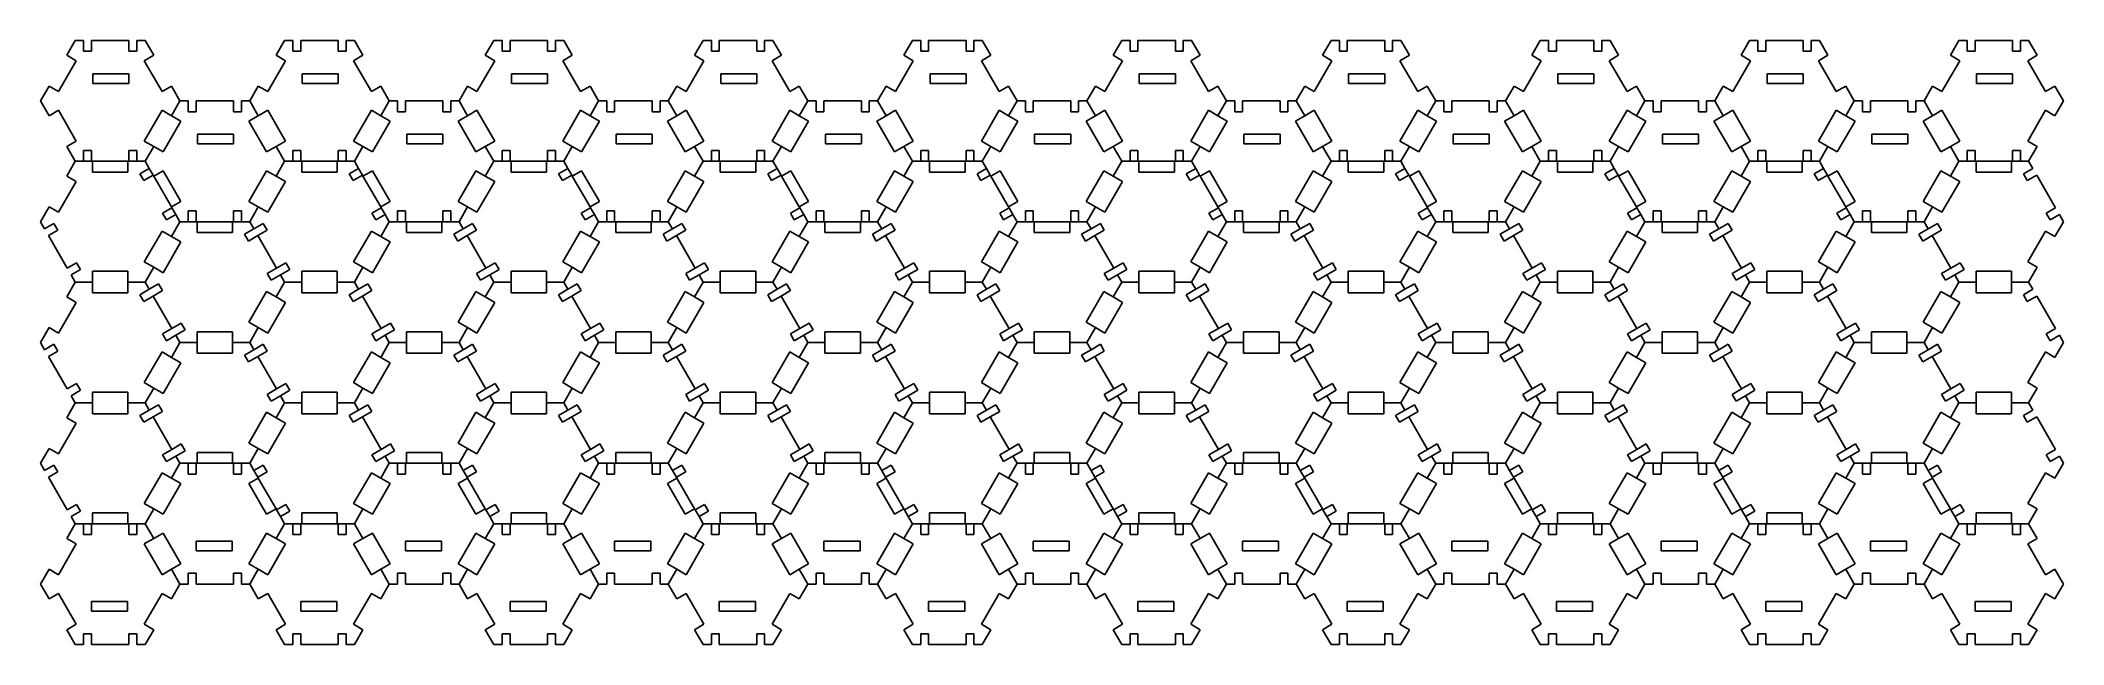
# Model space of a CAD drawing. Extents: x -312 to 249, y -32 to 135.
import ezdxf

# ---------------------------------------------------------------- set-up
doc = ezdxf.new("R2010")
doc.units = 0
doc.layers.get('0').update_dxf_attribs({"linetype": 'CONTINUOUS'})

msp = doc.modelspace()

# ---------------------------------------------------------------- linework, layer by layer
for p, q in [((-302.13, 135.03), (-304.5, 130.92)), ((-299.83, 135.03), (-302.13, 135.03)), ((-299.83, 132.03), (-299.83, 135.03)), ((-297.67, 132.03), (-297.67, 135.03)), ((-287.27, 135.03), (-297.67, 135.03)), ((-287.27, 132.03), (-287.27, 135.03)), ((-282.81, 135.03), (-285.1, 135.03)), ((-285.1, 135.03), (-285.1, 132.03)), ((-280.43, 130.92), (-282.81, 135.03)), ((-244.16, 135.03), (-246.54, 130.92)), ((-241.87, 135.03), (-244.16, 135.03)), ((-241.87, 132.03), (-241.87, 135.03)), ((-239.7, 132.03), (-239.7, 135.03)), ((-229.3, 135.03), (-239.7, 135.03)), ((-229.3, 132.03), (-229.3, 135.03)), ((-224.84, 135.03), (-227.14, 135.03)), ((-227.14, 135.03), (-227.14, 132.03)), ((-222.47, 130.92), (-224.84, 135.03)), ((-186.2, 135.03), (-188.58, 130.92)), ((-183.9, 135.03), (-186.2, 135.03)), ((-183.9, 132.03), (-183.9, 135.03)), ((-181.74, 132.03), (-181.74, 135.03)), ((-171.34, 135.03), (-181.74, 135.03)), ((-171.34, 132.03), (-171.34, 135.03)), ((-166.88, 135.03), (-169.18, 135.03)), ((-169.18, 135.03), (-169.18, 132.03)), ((-164.51, 130.92), (-166.88, 135.03)), ((-128.24, 135.03), (-130.61, 130.92)), ((-125.94, 135.03), (-128.24, 135.03)), ((-125.94, 132.03), (-125.94, 135.03)), ((-123.78, 132.03), (-123.78, 135.03)), ((-113.38, 135.03), (-123.78, 135.03)), ((-113.38, 132.03), (-113.38, 135.03)), ((-108.92, 135.03), (-111.22, 135.03)), ((-111.22, 135.03), (-111.22, 132.03)), ((-106.55, 130.92), (-108.92, 135.03)), ((-70.28, 135.03), (-72.65, 130.92)), ((-67.98, 135.03), (-70.28, 135.03)), ((-67.98, 132.03), (-67.98, 135.03)), ((-65.82, 132.03), (-65.82, 135.03)), ((-55.42, 135.03), (-65.82, 135.03)), ((-55.42, 132.03), (-55.42, 135.03)), ((-50.96, 135.03), (-53.26, 135.03)), ((-53.26, 135.03), (-53.26, 132.03)), ((-48.59, 130.92), (-50.96, 135.03)), ((-12.32, 135.03), (-14.69, 130.92)), ((-10.02, 135.03), (-12.32, 135.03)), ((-10.02, 132.03), (-10.02, 135.03)), ((-7.86, 132.03), (-7.86, 135.03)), ((2.54, 135.03), (-7.86, 135.03)), ((2.54, 132.03), (2.54, 135.03)), ((7, 135.03), (4.7, 135.03)), ((4.7, 135.03), (4.7, 132.03)), ((9.37, 130.92), (7, 135.03)), ((45.64, 135.03), (43.27, 130.92)), ((47.94, 135.03), (45.64, 135.03)), ((47.94, 132.03), (47.94, 135.03)), ((50.1, 132.03), (50.1, 135.03)), ((60.5, 135.03), (50.1, 135.03)), ((60.5, 132.03), (60.5, 135.03)), ((64.96, 135.03), (62.67, 135.03)), ((62.67, 135.03), (62.67, 132.03)), ((67.34, 130.92), (64.96, 135.03)), ((103.6, 135.03), (101.23, 130.92)), ((105.9, 135.03), (103.6, 135.03)), ((105.9, 132.03), (105.9, 135.03)), ((108.06, 132.03), (108.06, 135.03)), ((118.46, 135.03), (108.06, 135.03)), ((118.46, 132.03), (118.46, 135.03)), ((122.93, 135.03), (120.63, 135.03)), ((120.63, 135.03), (120.63, 132.03)), ((125.3, 130.92), (122.93, 135.03)), ((161.57, 135.03), (159.19, 130.92)), ((163.86, 135.03), (161.57, 135.03)), ((163.86, 132.03), (163.86, 135.03)), ((166.03, 132.03), (166.03, 135.03)), ((176.43, 135.03), (166.03, 135.03)), ((176.43, 132.03), (176.43, 135.03)), ((180.89, 135.03), (178.59, 135.03)), ((178.59, 135.03), (178.59, 132.03)), ((183.26, 130.92), (180.89, 135.03)), ((219.53, 135.03), (217.16, 130.92)), ((221.83, 135.03), (219.53, 135.03)), ((221.83, 132.03), (221.83, 135.03)), ((223.99, 132.03), (223.99, 135.03)), ((234.39, 135.03), (223.99, 135.03)), ((234.39, 132.03), (234.39, 135.03)), ((238.85, 135.03), (236.55, 135.03)), ((236.55, 135.03), (236.55, 132.03)), ((241.22, 130.92), (238.85, 135.03)), ((-301.9, 129.42), (-306.82, 120.91)), ((-301.9, 129.42), (-304.5, 130.92)), ((-297.67, 132.03), (-299.83, 132.03)), ((-285.1, 132.03), (-287.27, 132.03)), ((-280.43, 130.92), (-283.03, 129.42)), ((-278.12, 120.91), (-283.03, 129.42)), ((-243.94, 129.42), (-248.85, 120.91)), ((-243.94, 129.42), (-246.54, 130.92)), ((-239.7, 132.03), (-241.87, 132.03)), ((-227.14, 132.03), (-229.3, 132.03)), ((-222.47, 130.92), (-225.07, 129.42)), ((-220.15, 120.91), (-225.07, 129.42)), ((-185.98, 129.42), (-190.89, 120.91)), ((-185.98, 129.42), (-188.58, 130.92)), ((-181.74, 132.03), (-183.9, 132.03)), ((-169.18, 132.03), (-171.34, 132.03)), ((-164.51, 130.92), (-167.11, 129.42)), ((-162.19, 120.91), (-167.11, 129.42)), ((-128.02, 129.42), (-132.93, 120.91)), ((-128.02, 129.42), (-130.61, 130.92)), ((-123.78, 132.03), (-125.94, 132.03)), ((-111.22, 132.03), (-113.38, 132.03)), ((-106.55, 130.92), (-109.15, 129.42)), ((-104.23, 120.91), (-109.15, 129.42)), ((-70.05, 129.42), (-74.97, 120.91)), ((-70.05, 129.42), (-72.65, 130.92)), ((-65.82, 132.03), (-67.98, 132.03)), ((-53.26, 132.03), (-55.42, 132.03)), ((-48.59, 130.92), (-51.18, 129.42)), ((-46.27, 120.91), (-51.18, 129.42)), ((-12.09, 129.42), (-17.01, 120.91)), ((-12.09, 129.42), (-14.69, 130.92)), ((-7.86, 132.03), (-10.02, 132.03)), ((4.7, 132.03), (2.54, 132.03)), ((9.37, 130.92), (6.78, 129.42)), ((11.69, 120.91), (6.78, 129.42)), ((45.87, 129.42), (40.95, 120.91)), ((45.87, 129.42), (43.27, 130.92)), ((50.1, 132.03), (47.94, 132.03)), ((62.67, 132.03), (60.5, 132.03)), ((67.34, 130.92), (64.74, 129.42)), ((69.65, 120.91), (64.74, 129.42)), ((103.83, 129.42), (98.92, 120.91)), ((103.83, 129.42), (101.23, 130.92)), ((108.06, 132.03), (105.9, 132.03)), ((120.63, 132.03), (118.46, 132.03)), ((125.3, 130.92), (122.7, 129.42)), ((127.61, 120.91), (122.7, 129.42)), ((161.79, 129.42), (156.88, 120.91)), ((161.79, 129.42), (159.19, 130.92)), ((166.03, 132.03), (163.86, 132.03)), ((178.59, 132.03), (176.43, 132.03)), ((183.26, 130.92), (180.66, 129.42)), ((185.58, 120.91), (180.66, 129.42)), ((219.75, 129.42), (214.84, 120.91)), ((219.75, 129.42), (217.16, 130.92)), ((223.99, 132.03), (221.83, 132.03)), ((236.55, 132.03), (234.39, 132.03)), ((241.22, 130.92), (238.62, 129.42)), ((243.54, 120.91), (238.62, 129.42)), ((-287.27, 125.82), (-297.27, 125.82)), ((-297.27, 125.82), (-297.27, 123.1)), ((-287.27, 123.1), (-287.27, 125.82)), ((-229.3, 125.82), (-239.3, 125.82)), ((-239.3, 125.82), (-239.3, 123.1)), ((-229.3, 123.1), (-229.3, 125.82)), ((-171.34, 125.82), (-181.34, 125.82)), ((-181.34, 125.82), (-181.34, 123.1)), ((-171.34, 123.1), (-171.34, 125.82)), ((-113.38, 125.82), (-123.38, 125.82)), ((-123.38, 125.82), (-123.38, 123.1)), ((-113.38, 123.1), (-113.38, 125.82)), ((-55.42, 125.82), (-65.42, 125.82)), ((-65.42, 125.82), (-65.42, 123.1)), ((-55.42, 123.1), (-55.42, 125.82)), ((2.54, 125.82), (-7.46, 125.82)), ((-7.46, 125.82), (-7.46, 123.1)), ((2.54, 123.1), (2.54, 125.82)), ((60.5, 125.82), (50.5, 125.82)), ((50.5, 125.82), (50.5, 123.1)), ((60.5, 123.1), (60.5, 125.82)), ((118.46, 125.82), (108.46, 125.82)), ((108.46, 125.82), (108.46, 123.1)), ((118.46, 123.1), (118.46, 125.82)), ((176.43, 125.82), (166.43, 125.82)), ((166.43, 125.82), (166.43, 123.1)), ((176.43, 123.1), (176.43, 125.82)), ((234.39, 125.82), (224.39, 125.82)), ((224.39, 125.82), (224.39, 123.1)), ((234.39, 123.1), (234.39, 125.82)), ((-309.41, 122.41), (-311.79, 118.3)), ((-311.79, 118.3), (-309.41, 114.19)), ((-309.41, 122.41), (-306.82, 120.91)), ((-297.27, 123.1), (-287.27, 123.1)), ((-278.12, 120.91), (-275.52, 122.41)), ((-273.15, 118.3), (-275.52, 122.41)), ((-273.15, 118.3), (-275.52, 114.19)), ((-270.85, 118.3), (-273.15, 118.3)), ((-270.85, 115.3), (-270.85, 118.3)), ((-268.69, 115.3), (-268.69, 118.3)), ((-258.29, 118.3), (-268.69, 118.3)), ((-258.29, 115.3), (-258.29, 118.3)), ((-253.82, 118.3), (-256.12, 118.3)), ((-256.12, 118.3), (-256.12, 115.3)), ((-251.45, 122.41), (-253.82, 118.3)), ((-251.45, 114.19), (-253.82, 118.3)), ((-251.45, 122.41), (-248.85, 120.91)), ((-239.3, 123.1), (-229.3, 123.1)), ((-220.15, 120.91), (-217.56, 122.41)), ((-215.18, 118.3), (-217.56, 122.41)), ((-215.18, 118.3), (-217.56, 114.19)), ((-212.89, 118.3), (-215.18, 118.3)), ((-212.89, 115.3), (-212.89, 118.3)), ((-210.72, 115.3), (-210.72, 118.3)), ((-200.32, 118.3), (-210.72, 118.3)), ((-200.32, 115.3), (-200.32, 118.3)), ((-195.86, 118.3), (-198.16, 118.3)), ((-198.16, 118.3), (-198.16, 115.3)), ((-193.49, 122.41), (-195.86, 118.3)), ((-195.86, 118.3), (-193.49, 114.19)), ((-193.49, 122.41), (-190.89, 120.91)), ((-181.34, 123.1), (-171.34, 123.1)), ((-162.19, 120.91), (-159.59, 122.41)), ((-157.22, 118.3), (-159.59, 122.41)), ((-159.59, 114.19), (-157.22, 118.3)), ((-154.92, 118.3), (-157.22, 118.3)), ((-154.92, 115.3), (-154.92, 118.3)), ((-152.76, 115.3), (-152.76, 118.3)), ((-142.36, 118.3), (-152.76, 118.3)), ((-142.36, 115.3), (-142.36, 118.3)), ((-137.9, 118.3), (-140.2, 118.3)), ((-140.2, 118.3), (-140.2, 115.3)), ((-135.53, 122.41), (-137.9, 118.3)), ((-137.9, 118.3), (-135.53, 114.19)), ((-135.53, 122.41), (-132.93, 120.91)), ((-123.38, 123.1), (-113.38, 123.1)), ((-104.23, 120.91), (-101.63, 122.41)), ((-99.26, 118.3), (-101.63, 122.41)), ((-99.26, 118.3), (-101.63, 114.19)), ((-96.96, 118.3), (-99.26, 118.3)), ((-96.96, 115.3), (-96.96, 118.3)), ((-94.8, 115.3), (-94.8, 118.3)), ((-84.4, 118.3), (-94.8, 118.3)), ((-84.4, 115.3), (-84.4, 118.3)), ((-79.94, 118.3), (-82.24, 118.3)), ((-82.24, 118.3), (-82.24, 115.3)), ((-77.57, 122.41), (-79.94, 118.3)), ((-77.57, 114.19), (-79.94, 118.3)), ((-77.57, 122.41), (-74.97, 120.91)), ((-65.42, 123.1), (-55.42, 123.1)), ((-46.27, 120.91), (-43.67, 122.41)), ((-41.3, 118.3), (-43.67, 122.41)), ((-41.3, 118.3), (-43.67, 114.19)), ((-39, 118.3), (-41.3, 118.3)), ((-39, 115.3), (-39, 118.3)), ((-36.84, 115.3), (-36.84, 118.3)), ((-26.44, 118.3), (-36.84, 118.3)), ((-26.44, 115.3), (-26.44, 118.3)), ((-21.98, 118.3), (-24.28, 118.3)), ((-24.28, 118.3), (-24.28, 115.3)), ((-19.61, 122.41), (-21.98, 118.3)), ((-19.61, 114.19), (-21.98, 118.3)), ((-19.61, 122.41), (-17.01, 120.91)), ((-7.46, 123.1), (2.54, 123.1)), ((11.69, 120.91), (14.29, 122.41)), ((16.66, 118.3), (14.29, 122.41)), ((16.66, 118.3), (14.29, 114.19)), ((18.96, 118.3), (16.66, 118.3)), ((18.96, 115.3), (18.96, 118.3)), ((21.12, 115.3), (21.12, 118.3)), ((31.52, 118.3), (21.12, 118.3)), ((31.52, 115.3), (31.52, 118.3)), ((35.98, 118.3), (33.68, 118.3)), ((33.68, 118.3), (33.68, 115.3)), ((38.36, 122.41), (35.98, 118.3)), ((38.36, 114.19), (35.98, 118.3)), ((38.36, 122.41), (40.95, 120.91)), ((50.5, 123.1), (60.5, 123.1)), ((69.65, 120.91), (72.25, 122.41)), ((74.62, 118.3), (72.25, 122.41)), ((74.62, 118.3), (72.25, 114.19)), ((76.92, 118.3), (74.62, 118.3)), ((76.92, 115.3), (76.92, 118.3)), ((79.08, 115.3), (79.08, 118.3)), ((89.48, 118.3), (79.08, 118.3)), ((89.48, 115.3), (89.48, 118.3)), ((93.94, 118.3), (91.65, 118.3)), ((91.65, 118.3), (91.65, 115.3)), ((96.32, 122.41), (93.94, 118.3)), ((96.32, 114.19), (93.94, 118.3)), ((96.32, 122.41), (98.92, 120.91)), ((108.46, 123.1), (118.46, 123.1)), ((127.61, 120.91), (130.21, 122.41)), ((132.59, 118.3), (130.21, 122.41)), ((132.59, 118.3), (130.21, 114.19)), ((134.88, 118.3), (132.59, 118.3)), ((134.88, 115.3), (134.88, 118.3)), ((137.05, 115.3), (137.05, 118.3)), ((147.45, 118.3), (137.05, 118.3)), ((147.45, 115.3), (147.45, 118.3)), ((151.91, 118.3), (149.61, 118.3)), ((149.61, 118.3), (149.61, 115.3)), ((154.28, 122.41), (151.91, 118.3)), ((154.28, 114.19), (151.91, 118.3)), ((154.28, 122.41), (156.88, 120.91)), ((166.43, 123.1), (176.43, 123.1)), ((185.58, 120.91), (188.17, 122.41)), ((190.55, 118.3), (188.17, 122.41)), ((190.55, 118.3), (188.17, 114.19)), ((192.85, 118.3), (190.55, 118.3)), ((192.85, 115.3), (192.85, 118.3)), ((195.01, 115.3), (195.01, 118.3)), ((205.41, 118.3), (195.01, 118.3)), ((205.41, 115.3), (205.41, 118.3)), ((209.87, 118.3), (207.57, 118.3)), ((207.57, 118.3), (207.57, 115.3)), ((212.24, 122.41), (209.87, 118.3)), ((212.24, 114.19), (209.87, 118.3)), ((212.24, 122.41), (214.84, 120.91)), ((224.39, 123.1), (234.39, 123.1)), ((243.54, 120.91), (246.14, 122.41)), ((248.51, 118.3), (246.14, 122.41)), ((246.14, 114.19), (248.51, 118.3)), ((-306.82, 115.69), (-309.41, 114.19)), ((-306.82, 115.69), (-301.9, 107.18)), ((-278.12, 115.69), (-283.03, 107.18)), ((-275.52, 114.19), (-278.12, 115.69)), ((-272.92, 112.69), (-277.83, 104.18)), ((-272.92, 112.69), (-275.52, 114.19)), ((-268.69, 115.3), (-270.85, 115.3)), ((-256.12, 115.3), (-258.29, 115.3)), ((-251.45, 114.19), (-254.05, 112.69)), ((-249.14, 104.18), (-254.05, 112.69)), ((-248.85, 115.69), (-251.45, 114.19)), ((-248.85, 115.69), (-243.94, 107.18)), ((-220.15, 115.69), (-225.07, 107.18)), ((-217.56, 114.19), (-220.15, 115.69)), ((-214.96, 112.69), (-219.87, 104.18)), ((-214.96, 112.69), (-217.56, 114.19)), ((-210.72, 115.3), (-212.89, 115.3)), ((-198.16, 115.3), (-200.32, 115.3)), ((-193.49, 114.19), (-196.09, 112.69)), ((-191.17, 104.18), (-196.09, 112.69)), ((-190.89, 115.69), (-193.49, 114.19)), ((-190.89, 115.69), (-185.98, 107.18)), ((-162.19, 115.69), (-167.11, 107.18)), ((-159.59, 114.19), (-162.19, 115.69)), ((-157, 112.69), (-161.91, 104.18)), ((-157, 112.69), (-159.59, 114.19)), ((-152.76, 115.3), (-154.92, 115.3)), ((-140.2, 115.3), (-142.36, 115.3)), ((-135.53, 114.19), (-138.13, 112.69)), ((-133.21, 104.18), (-138.13, 112.69)), ((-132.93, 115.69), (-135.53, 114.19)), ((-132.93, 115.69), (-128.02, 107.18)), ((-104.23, 115.69), (-109.15, 107.18)), ((-101.63, 114.19), (-104.23, 115.69)), ((-99.04, 112.69), (-103.95, 104.18)), ((-99.04, 112.69), (-101.63, 114.19)), ((-94.8, 115.3), (-96.96, 115.3)), ((-82.24, 115.3), (-84.4, 115.3)), ((-77.57, 114.19), (-80.17, 112.69)), ((-75.25, 104.18), (-80.17, 112.69)), ((-74.97, 115.69), (-77.57, 114.19)), ((-74.97, 115.69), (-70.05, 107.18)), ((-46.27, 115.69), (-51.18, 107.18)), ((-43.67, 114.19), (-46.27, 115.69)), ((-41.07, 112.69), (-45.99, 104.18)), ((-41.07, 112.69), (-43.67, 114.19)), ((-36.84, 115.3), (-39, 115.3)), ((-24.28, 115.3), (-26.44, 115.3)), ((-19.61, 114.19), (-22.2, 112.69)), ((-17.29, 104.18), (-22.2, 112.69)), ((-17.01, 115.69), (-19.61, 114.19)), ((-17.01, 115.69), (-12.09, 107.18)), ((11.69, 115.69), (6.78, 107.18)), ((14.29, 114.19), (11.69, 115.69)), ((16.89, 112.69), (11.97, 104.18)), ((16.89, 112.69), (14.29, 114.19)), ((21.12, 115.3), (18.96, 115.3)), ((33.68, 115.3), (31.52, 115.3)), ((38.36, 114.19), (35.76, 112.69)), ((40.67, 104.18), (35.76, 112.69)), ((40.95, 115.69), (38.36, 114.19)), ((40.95, 115.69), (45.87, 107.18)), ((69.65, 115.69), (64.74, 107.18)), ((72.25, 114.19), (69.65, 115.69)), ((74.85, 112.69), (69.93, 104.18)), ((74.85, 112.69), (72.25, 114.19)), ((79.08, 115.3), (76.92, 115.3)), ((91.65, 115.3), (89.48, 115.3)), ((96.32, 114.19), (93.72, 112.69)), ((98.63, 104.18), (93.72, 112.69)), ((98.92, 115.69), (96.32, 114.19)), ((98.92, 115.69), (103.83, 107.18)), ((127.61, 115.69), (122.7, 107.18)), ((130.21, 114.19), (127.61, 115.69)), ((132.81, 112.69), (127.9, 104.18)), ((132.81, 112.69), (130.21, 114.19)), ((137.05, 115.3), (134.88, 115.3)), ((149.61, 115.3), (147.45, 115.3)), ((154.28, 114.19), (151.68, 112.69)), ((156.6, 104.18), (151.68, 112.69)), ((156.88, 115.69), (154.28, 114.19)), ((156.88, 115.69), (161.79, 107.18)), ((185.58, 115.69), (180.66, 107.18)), ((188.17, 114.19), (185.58, 115.69)), ((190.77, 112.69), (185.86, 104.18)), ((190.77, 112.69), (188.17, 114.19)), ((195.01, 115.3), (192.85, 115.3)), ((207.57, 115.3), (205.41, 115.3)), ((212.24, 114.19), (209.64, 112.69)), ((214.56, 104.18), (209.64, 112.69)), ((214.84, 115.69), (212.24, 114.19)), ((214.84, 115.69), (219.75, 107.18)), ((243.54, 115.69), (238.62, 107.18)), ((246.14, 114.19), (243.54, 115.69)), ((-304.5, 105.68), (-301.9, 107.18)), ((-283.03, 107.18), (-280.43, 105.68)), ((-258.29, 109.08), (-268.29, 109.08)), ((-268.29, 109.08), (-268.29, 106.37)), ((-258.29, 106.37), (-258.29, 109.08)), ((-246.54, 105.68), (-243.94, 107.18)), ((-225.07, 107.18), (-222.47, 105.68)), ((-200.32, 109.08), (-210.32, 109.08)), ((-210.32, 109.08), (-210.32, 106.37)), ((-200.32, 106.37), (-200.32, 109.08)), ((-188.58, 105.68), (-185.98, 107.18)), ((-167.11, 107.18), (-164.51, 105.68)), ((-142.36, 109.08), (-152.36, 109.08)), ((-152.36, 109.08), (-152.36, 106.37)), ((-142.36, 106.37), (-142.36, 109.08)), ((-130.61, 105.68), (-128.02, 107.18)), ((-109.15, 107.18), (-106.55, 105.68)), ((-84.4, 109.08), (-94.4, 109.08)), ((-94.4, 109.08), (-94.4, 106.37)), ((-84.4, 106.37), (-84.4, 109.08)), ((-72.65, 105.68), (-70.05, 107.18)), ((-51.18, 107.18), (-48.59, 105.68)), ((-26.44, 109.08), (-36.44, 109.08)), ((-36.44, 109.08), (-36.44, 106.37)), ((-26.44, 106.37), (-26.44, 109.08)), ((-14.69, 105.68), (-12.09, 107.18)), ((6.78, 107.18), (9.37, 105.68)), ((31.52, 109.08), (21.52, 109.08)), ((21.52, 109.08), (21.52, 106.37)), ((31.52, 106.37), (31.52, 109.08)), ((43.27, 105.68), (45.87, 107.18)), ((64.74, 107.18), (67.34, 105.68)), ((89.48, 109.08), (79.48, 109.08)), ((79.48, 109.08), (79.48, 106.37)), ((89.48, 106.37), (89.48, 109.08)), ((101.23, 105.68), (103.83, 107.18)), ((122.7, 107.18), (125.3, 105.68)), ((147.45, 109.08), (137.45, 109.08)), ((137.45, 109.08), (137.45, 106.37)), ((147.45, 106.37), (147.45, 109.08)), ((159.19, 105.68), (161.79, 107.18)), ((180.66, 107.18), (183.26, 105.68)), ((205.41, 109.08), (195.41, 109.08)), ((195.41, 109.08), (195.41, 106.37)), ((205.41, 106.37), (205.41, 109.08)), ((217.16, 105.68), (219.75, 107.18)), ((238.62, 107.18), (241.22, 105.68)), ((-304.5, 105.68), (-302.13, 101.57)), ((-302.13, 101.57), (-304.5, 97.46)), ((-302.13, 101.57), (-299.83, 101.57)), ((-299.83, 104.57), (-297.67, 104.57)), ((-299.83, 101.57), (-299.83, 104.57)), ((-297.67, 101.57), (-299.83, 101.57)), ((-297.67, 104.57), (-297.67, 101.57)), ((-297.38, 101.57), (-297.67, 101.57)), ((-297.38, 101.57), (-297.38, 98.57)), ((-297.38, 101.57), (-287.55, 101.57)), ((-287.55, 98.57), (-287.55, 101.57)), ((-287.27, 101.57), (-287.55, 101.57)), ((-287.27, 104.57), (-285.1, 104.57)), ((-287.27, 104.57), (-287.27, 101.57)), ((-285.1, 101.57), (-287.27, 101.57)), ((-285.1, 104.57), (-285.1, 101.57)), ((-285.1, 101.57), (-282.81, 101.57)), ((-280.43, 105.68), (-282.81, 101.57)), ((-281.66, 99.58), (-282.81, 101.57)), ((-280.43, 105.68), (-277.83, 104.18)), ((-268.29, 106.37), (-258.29, 106.37)), ((-249.14, 104.18), (-246.54, 105.68)), ((-244.16, 101.57), (-246.54, 105.68)), ((-246.54, 97.46), (-244.16, 101.57)), ((-244.16, 101.57), (-241.87, 101.57)), ((-241.87, 104.57), (-239.7, 104.57)), ((-241.87, 101.57), (-241.87, 104.57)), ((-239.7, 101.57), (-241.87, 101.57)), ((-239.7, 104.57), (-239.7, 101.57)), ((-239.7, 101.57), (-239.42, 101.57)), ((-239.42, 101.57), (-239.42, 98.57)), ((-239.42, 101.57), (-229.59, 101.57)), ((-229.59, 98.57), (-229.59, 101.57)), ((-229.3, 101.57), (-229.59, 101.57)), ((-229.3, 104.57), (-227.14, 104.57)), ((-229.3, 104.57), (-229.3, 101.57)), ((-227.14, 101.57), (-229.3, 101.57)), ((-227.14, 104.57), (-227.14, 101.57)), ((-227.14, 101.57), (-224.84, 101.57)), ((-222.47, 105.68), (-224.84, 101.57)), ((-223.7, 99.58), (-224.84, 101.57)), ((-222.47, 105.68), (-219.87, 104.18)), ((-210.32, 106.37), (-200.32, 106.37)), ((-191.17, 104.18), (-188.58, 105.68)), ((-188.58, 105.68), (-186.2, 101.57)), ((-188.58, 97.46), (-186.2, 101.57)), ((-186.2, 101.57), (-183.9, 101.57)), ((-183.9, 104.57), (-181.74, 104.57)), ((-183.9, 101.57), (-183.9, 104.57)), ((-181.74, 101.57), (-183.9, 101.57)), ((-181.74, 104.57), (-181.74, 101.57)), ((-181.74, 101.57), (-181.46, 101.57)), ((-181.46, 101.57), (-181.46, 98.57)), ((-181.46, 101.57), (-171.63, 101.57)), ((-171.63, 98.57), (-171.63, 101.57)), ((-171.34, 101.57), (-171.63, 101.57)), ((-171.34, 104.57), (-169.18, 104.57)), ((-171.34, 104.57), (-171.34, 101.57)), ((-169.18, 101.57), (-171.34, 101.57)), ((-169.18, 104.57), (-169.18, 101.57)), ((-169.18, 101.57), (-166.88, 101.57)), ((-166.88, 101.57), (-164.51, 105.68)), ((-165.73, 99.58), (-166.88, 101.57)), ((-164.51, 105.68), (-161.91, 104.18)), ((-152.36, 106.37), (-142.36, 106.37)), ((-133.21, 104.18), (-130.61, 105.68)), ((-130.61, 105.68), (-128.24, 101.57)), ((-130.61, 97.46), (-128.24, 101.57)), ((-128.24, 101.57), (-125.94, 101.57)), ((-125.94, 104.57), (-123.78, 104.57)), ((-125.94, 101.57), (-125.94, 104.57)), ((-123.78, 101.57), (-125.94, 101.57)), ((-123.78, 104.57), (-123.78, 101.57)), ((-123.78, 101.57), (-123.5, 101.57)), ((-123.5, 101.57), (-123.5, 98.57)), ((-123.5, 101.57), (-113.67, 101.57)), ((-113.67, 98.57), (-113.67, 101.57)), ((-113.38, 101.57), (-113.67, 101.57)), ((-113.38, 104.57), (-111.22, 104.57)), ((-113.38, 104.57), (-113.38, 101.57)), ((-111.22, 101.57), (-113.38, 101.57)), ((-111.22, 104.57), (-111.22, 101.57)), ((-111.22, 101.57), (-108.92, 101.57)), ((-106.55, 105.68), (-108.92, 101.57)), ((-107.77, 99.58), (-108.92, 101.57)), ((-106.55, 105.68), (-103.95, 104.18)), ((-94.4, 106.37), (-84.4, 106.37)), ((-75.25, 104.18), (-72.65, 105.68)), ((-70.28, 101.57), (-72.65, 105.68)), ((-72.65, 97.46), (-70.28, 101.57)), ((-70.28, 101.57), (-67.98, 101.57)), ((-67.98, 104.57), (-65.82, 104.57)), ((-67.98, 101.57), (-67.98, 104.57)), ((-65.82, 101.57), (-67.98, 101.57)), ((-65.82, 104.57), (-65.82, 101.57)), ((-65.82, 101.57), (-65.53, 101.57)), ((-65.53, 101.57), (-65.53, 98.57)), ((-65.53, 101.57), (-55.7, 101.57)), ((-55.7, 98.57), (-55.7, 101.57)), ((-55.42, 101.57), (-55.7, 101.57)), ((-55.42, 104.57), (-53.26, 104.57)), ((-55.42, 104.57), (-55.42, 101.57)), ((-53.26, 101.57), (-55.42, 101.57)), ((-53.26, 104.57), (-53.26, 101.57)), ((-53.26, 101.57), (-50.96, 101.57)), ((-48.59, 105.68), (-50.96, 101.57)), ((-49.81, 99.58), (-50.96, 101.57)), ((-48.59, 105.68), (-45.99, 104.18)), ((-36.44, 106.37), (-26.44, 106.37)), ((-17.29, 104.18), (-14.69, 105.68)), ((-12.32, 101.57), (-14.69, 105.68)), ((-14.69, 97.46), (-12.32, 101.57)), ((-12.32, 101.57), (-10.02, 101.57)), ((-10.02, 104.57), (-7.86, 104.57)), ((-10.02, 101.57), (-10.02, 104.57)), ((-7.86, 101.57), (-10.02, 101.57)), ((-7.86, 104.57), (-7.86, 101.57)), ((-7.86, 101.57), (-7.57, 101.57)), ((-7.57, 101.57), (-7.57, 98.57)), ((-7.57, 101.57), (2.26, 101.57)), ((2.26, 98.57), (2.26, 101.57)), ((2.54, 101.57), (2.26, 101.57)), ((2.54, 104.57), (4.7, 104.57)), ((2.54, 104.57), (2.54, 101.57)), ((4.7, 101.57), (2.54, 101.57)), ((4.7, 104.57), (4.7, 101.57)), ((4.7, 101.57), (7, 101.57)), ((9.37, 105.68), (7, 101.57)), ((8.15, 99.58), (7, 101.57)), ((9.37, 105.68), (11.97, 104.18)), ((21.52, 106.37), (31.52, 106.37)), ((40.67, 104.18), (43.27, 105.68)), ((45.64, 101.57), (43.27, 105.68)), ((43.27, 97.46), (45.64, 101.57)), ((45.64, 101.57), (47.94, 101.57)), ((47.94, 104.57), (50.1, 104.57)), ((47.94, 101.57), (47.94, 104.57)), ((50.1, 101.57), (47.94, 101.57)), ((50.1, 104.57), (50.1, 101.57)), ((50.1, 101.57), (50.39, 101.57)), ((50.39, 101.57), (50.39, 98.57)), ((50.39, 101.57), (60.22, 101.57)), ((60.22, 98.57), (60.22, 101.57)), ((60.5, 101.57), (60.22, 101.57)), ((60.5, 104.57), (62.67, 104.57)), ((60.5, 104.57), (60.5, 101.57)), ((62.67, 101.57), (60.5, 101.57)), ((62.67, 104.57), (62.67, 101.57)), ((62.67, 101.57), (64.96, 101.57)), ((67.34, 105.68), (64.96, 101.57)), ((66.11, 99.58), (64.96, 101.57)), ((67.34, 105.68), (69.93, 104.18)), ((79.48, 106.37), (89.48, 106.37)), ((98.63, 104.18), (101.23, 105.68)), ((103.6, 101.57), (101.23, 105.68)), ((101.23, 97.46), (103.6, 101.57)), ((103.6, 101.57), (105.9, 101.57)), ((105.9, 104.57), (108.06, 104.57)), ((105.9, 101.57), (105.9, 104.57)), ((108.06, 101.57), (105.9, 101.57)), ((108.06, 104.57), (108.06, 101.57)), ((108.06, 101.57), (108.35, 101.57)), ((108.35, 101.57), (108.35, 98.57)), ((108.35, 101.57), (118.18, 101.57)), ((118.18, 98.57), (118.18, 101.57)), ((118.46, 101.57), (118.18, 101.57)), ((118.46, 104.57), (120.63, 104.57)), ((118.46, 104.57), (118.46, 101.57)), ((120.63, 101.57), (118.46, 101.57)), ((120.63, 104.57), (120.63, 101.57)), ((120.63, 101.57), (122.93, 101.57)), ((125.3, 105.68), (122.93, 101.57)), ((124.07, 99.58), (122.93, 101.57)), ((125.3, 105.68), (127.9, 104.18)), ((137.45, 106.37), (147.45, 106.37)), ((156.6, 104.18), (159.19, 105.68)), ((161.57, 101.57), (159.19, 105.68)), ((159.19, 97.46), (161.57, 101.57)), ((161.57, 101.57), (163.86, 101.57)), ((163.86, 104.57), (166.03, 104.57)), ((163.86, 101.57), (163.86, 104.57)), ((166.03, 101.57), (163.86, 101.57)), ((166.03, 104.57), (166.03, 101.57)), ((166.03, 101.57), (166.31, 101.57)), ((166.31, 101.57), (166.31, 98.57)), ((166.31, 101.57), (176.14, 101.57)), ((176.14, 98.57), (176.14, 101.57)), ((176.43, 101.57), (176.14, 101.57)), ((176.43, 104.57), (178.59, 104.57)), ((176.43, 104.57), (176.43, 101.57)), ((178.59, 101.57), (176.43, 101.57)), ((178.59, 104.57), (178.59, 101.57)), ((178.59, 101.57), (180.89, 101.57)), ((183.26, 105.68), (180.89, 101.57)), ((182.04, 99.58), (180.89, 101.57)), ((183.26, 105.68), (185.86, 104.18)), ((195.41, 106.37), (205.41, 106.37)), ((214.56, 104.18), (217.16, 105.68)), ((219.53, 101.57), (217.16, 105.68)), ((217.16, 97.46), (219.53, 101.57)), ((219.53, 101.57), (221.83, 101.57)), ((221.83, 104.57), (223.99, 104.57)), ((221.83, 101.57), (221.83, 104.57)), ((223.99, 101.57), (221.83, 101.57)), ((223.99, 104.57), (223.99, 101.57)), ((223.99, 101.57), (224.27, 101.57)), ((224.27, 101.57), (224.27, 98.57)), ((224.27, 101.57), (234.1, 101.57)), ((234.1, 98.57), (234.1, 101.57)), ((234.39, 101.57), (234.1, 101.57)), ((234.39, 104.57), (236.55, 104.57)), ((234.39, 104.57), (234.39, 101.57)), ((236.55, 101.57), (234.39, 101.57)), ((236.55, 104.57), (236.55, 101.57)), ((236.55, 101.57), (238.85, 101.57)), ((238.85, 101.57), (241.22, 105.68)), ((240, 99.58), (238.85, 101.57)), ((-301.9, 95.96), (-306.82, 87.44)), ((-301.9, 95.96), (-304.5, 97.46)), ((-287.55, 98.57), (-297.38, 98.57)), ((-284.25, 98.08), (-281.66, 99.58)), ((-283.17, 96.2), (-284.25, 98.08)), ((-283.17, 96.2), (-280.58, 97.7)), ((-281.66, 99.58), (-280.58, 97.7)), ((-280.58, 97.7), (-280.43, 97.46)), ((-277.83, 98.96), (-280.43, 97.46)), ((-275.52, 88.94), (-280.43, 97.46)), ((-277.83, 98.96), (-272.92, 90.44)), ((-249.14, 98.96), (-254.05, 90.44)), ((-246.54, 97.46), (-249.14, 98.96)), ((-243.94, 95.96), (-248.85, 87.44)), ((-243.94, 95.96), (-246.54, 97.46)), ((-229.59, 98.57), (-239.42, 98.57)), ((-226.29, 98.08), (-223.7, 99.58)), ((-225.21, 96.2), (-226.29, 98.08)), ((-225.21, 96.2), (-222.61, 97.7)), ((-223.7, 99.58), (-222.61, 97.7)), ((-222.61, 97.7), (-222.47, 97.46)), ((-219.87, 98.96), (-222.47, 97.46)), ((-217.56, 88.94), (-222.47, 97.46)), ((-219.87, 98.96), (-214.96, 90.44)), ((-191.17, 98.96), (-196.09, 90.44)), ((-188.58, 97.46), (-191.17, 98.96)), ((-185.98, 95.96), (-190.89, 87.44)), ((-185.98, 95.96), (-188.58, 97.46)), ((-171.63, 98.57), (-181.46, 98.57)), ((-168.33, 98.08), (-165.73, 99.58)), ((-167.25, 96.2), (-168.33, 98.08)), ((-167.25, 96.2), (-164.65, 97.7)), ((-165.73, 99.58), (-164.65, 97.7)), ((-164.65, 97.7), (-164.51, 97.46)), ((-161.91, 98.96), (-164.51, 97.46)), ((-159.59, 88.94), (-164.51, 97.46)), ((-161.91, 98.96), (-157, 90.44)), ((-133.21, 98.96), (-138.13, 90.44)), ((-130.61, 97.46), (-133.21, 98.96)), ((-128.02, 95.96), (-132.93, 87.44)), ((-128.02, 95.96), (-130.61, 97.46)), ((-113.67, 98.57), (-123.5, 98.57)), ((-110.37, 98.08), (-107.77, 99.58)), ((-109.29, 96.2), (-110.37, 98.08)), ((-109.29, 96.2), (-106.69, 97.7)), ((-107.77, 99.58), (-106.69, 97.7)), ((-106.69, 97.7), (-106.55, 97.46)), ((-103.95, 98.96), (-106.55, 97.46)), ((-101.63, 88.94), (-106.55, 97.46)), ((-103.95, 98.96), (-99.04, 90.44)), ((-75.25, 98.96), (-80.17, 90.44)), ((-72.65, 97.46), (-75.25, 98.96)), ((-70.05, 95.96), (-74.97, 87.44)), ((-70.05, 95.96), (-72.65, 97.46)), ((-55.7, 98.57), (-65.53, 98.57)), ((-52.41, 98.08), (-49.81, 99.58)), ((-51.33, 96.2), (-52.41, 98.08)), ((-51.33, 96.2), (-48.73, 97.7)), ((-49.81, 99.58), (-48.73, 97.7)), ((-48.73, 97.7), (-48.59, 97.46)), ((-45.99, 98.96), (-48.59, 97.46)), ((-43.67, 88.94), (-48.59, 97.46)), ((-45.99, 98.96), (-41.07, 90.44)), ((-17.29, 98.96), (-22.2, 90.44)), ((-14.69, 97.46), (-17.29, 98.96)), ((-12.09, 95.96), (-17.01, 87.44)), ((-12.09, 95.96), (-14.69, 97.46)), ((2.26, 98.57), (-7.57, 98.57)), ((5.55, 98.08), (8.15, 99.58)), ((6.63, 96.2), (5.55, 98.08)), ((6.63, 96.2), (9.23, 97.7)), ((8.15, 99.58), (9.23, 97.7)), ((9.23, 97.7), (9.37, 97.46)), ((11.97, 98.96), (9.37, 97.46)), ((14.29, 88.94), (9.37, 97.46)), ((11.97, 98.96), (16.89, 90.44)), ((40.67, 98.96), (35.76, 90.44)), ((43.27, 97.46), (40.67, 98.96)), ((45.87, 95.96), (40.95, 87.44)), ((45.87, 95.96), (43.27, 97.46)), ((60.22, 98.57), (50.39, 98.57)), ((63.51, 98.08), (66.11, 99.58)), ((64.6, 96.2), (63.51, 98.08)), ((64.6, 96.2), (67.19, 97.7)), ((66.11, 99.58), (67.19, 97.7)), ((67.19, 97.7), (67.34, 97.46)), ((69.93, 98.96), (67.34, 97.46)), ((72.25, 88.94), (67.34, 97.46)), ((69.93, 98.96), (74.85, 90.44)), ((98.63, 98.96), (93.72, 90.44)), ((101.23, 97.46), (98.63, 98.96)), ((103.83, 95.96), (98.92, 87.44)), ((103.83, 95.96), (101.23, 97.46)), ((118.18, 98.57), (108.35, 98.57)), ((121.48, 98.08), (124.07, 99.58)), ((122.56, 96.2), (121.48, 98.08)), ((122.56, 96.2), (125.16, 97.7)), ((124.07, 99.58), (125.16, 97.7)), ((125.16, 97.7), (125.3, 97.46)), ((127.9, 98.96), (125.3, 97.46)), ((130.21, 88.94), (125.3, 97.46)), ((127.9, 98.96), (132.81, 90.44)), ((156.6, 98.96), (151.68, 90.44)), ((159.19, 97.46), (156.6, 98.96)), ((161.79, 95.96), (156.88, 87.44)), ((161.79, 95.96), (159.19, 97.46)), ((176.14, 98.57), (166.31, 98.57)), ((179.44, 98.08), (182.04, 99.58)), ((180.52, 96.2), (179.44, 98.08)), ((180.52, 96.2), (183.12, 97.7)), ((182.04, 99.58), (183.12, 97.7)), ((183.12, 97.7), (183.26, 97.46)), ((185.86, 98.96), (183.26, 97.46)), ((188.17, 88.94), (183.26, 97.46)), ((185.86, 98.96), (190.77, 90.44)), ((214.56, 98.96), (209.64, 90.44)), ((217.16, 97.46), (214.56, 98.96)), ((219.75, 95.96), (214.84, 87.44)), ((219.75, 95.96), (217.16, 97.46)), ((234.1, 98.57), (224.27, 98.57)), ((237.4, 98.08), (240, 99.58)), ((238.48, 96.2), (237.4, 98.08)), ((238.48, 96.2), (241.08, 97.7)), ((246.28, 88.7), (241.08, 97.7)), ((-275.52, 88.94), (-272.92, 90.44)), ((-254.05, 90.44), (-251.45, 88.94)), ((-217.56, 88.94), (-214.96, 90.44)), ((-196.09, 90.44), (-193.49, 88.94)), ((-159.59, 88.94), (-157, 90.44)), ((-138.13, 90.44), (-135.53, 88.94)), ((-101.63, 88.94), (-99.04, 90.44)), ((-80.17, 90.44), (-77.57, 88.94)), ((-43.67, 88.94), (-41.07, 90.44)), ((-22.2, 90.44), (-19.61, 88.94)), ((14.29, 88.94), (16.89, 90.44)), ((35.76, 90.44), (38.36, 88.94)), ((72.25, 88.94), (74.85, 90.44)), ((93.72, 90.44), (96.32, 88.94)), ((130.21, 88.94), (132.81, 90.44)), ((151.68, 90.44), (154.28, 88.94)), ((188.17, 88.94), (190.77, 90.44)), ((209.64, 90.44), (212.24, 88.94)), ((-309.41, 88.94), (-311.79, 84.83)), ((-311.79, 84.83), (-310.64, 82.84)), ((-310.64, 82.84), (-308.04, 84.34)), ((-309.41, 88.94), (-306.82, 87.44)), ((-308.04, 84.34), (-306.96, 82.47)), ((-277.97, 87.2), (-275.38, 88.7)), ((-276.89, 85.32), (-277.97, 87.2)), ((-274.29, 86.82), (-276.89, 85.32)), ((-275.38, 88.7), (-275.52, 88.94)), ((-273.15, 84.83), (-275.52, 80.72)), ((-275.38, 88.7), (-274.29, 86.82)), ((-273.15, 84.83), (-274.29, 86.82)), ((-273.15, 84.83), (-270.85, 84.83)), ((-270.85, 87.83), (-268.69, 87.83)), ((-270.85, 84.83), (-270.85, 87.83)), ((-268.69, 84.83), (-270.85, 84.83)), ((-268.69, 87.83), (-268.69, 84.83)), ((-268.69, 84.83), (-268.4, 84.83)), ((-268.4, 84.83), (-268.4, 81.83)), ((-268.4, 84.83), (-258.57, 84.83)), ((-258.57, 81.83), (-258.57, 84.83)), ((-258.29, 84.83), (-258.57, 84.83)), ((-258.29, 87.83), (-256.12, 87.83)), ((-258.29, 87.83), (-258.29, 84.83)), ((-256.12, 84.83), (-258.29, 84.83)), ((-256.12, 87.83), (-256.12, 84.83)), ((-256.12, 84.83), (-253.82, 84.83)), ((-253.82, 84.83), (-251.45, 88.94)), ((-252.68, 82.84), (-253.82, 84.83)), ((-252.68, 82.84), (-250.08, 84.34)), ((-251.45, 88.94), (-248.85, 87.44)), ((-250.08, 84.34), (-249, 82.47)), ((-220.01, 87.2), (-217.41, 88.7)), ((-218.93, 85.32), (-220.01, 87.2)), ((-216.33, 86.82), (-218.93, 85.32)), ((-217.41, 88.7), (-217.56, 88.94)), ((-217.56, 80.72), (-215.18, 84.83)), ((-217.41, 88.7), (-216.33, 86.82)), ((-215.18, 84.83), (-216.33, 86.82)), ((-215.18, 84.83), (-212.89, 84.83)), ((-212.89, 87.83), (-210.72, 87.83)), ((-212.89, 84.83), (-212.89, 87.83)), ((-210.72, 84.83), (-212.89, 84.83)), ((-210.72, 87.83), (-210.72, 84.83)), ((-210.72, 84.83), (-210.44, 84.83)), ((-210.44, 84.83), (-210.44, 81.83)), ((-210.44, 84.83), (-200.61, 84.83)), ((-200.61, 81.83), (-200.61, 84.83)), ((-200.32, 84.83), (-200.61, 84.83)), ((-200.32, 87.83), (-198.16, 87.83)), ((-200.32, 87.83), (-200.32, 84.83)), ((-198.16, 84.83), (-200.32, 84.83)), ((-198.16, 87.83), (-198.16, 84.83)), ((-198.16, 84.83), (-195.86, 84.83)), ((-195.86, 84.83), (-193.49, 88.94)), ((-194.71, 82.84), (-195.86, 84.83)), ((-194.71, 82.84), (-192.12, 84.34)), ((-193.49, 88.94), (-190.89, 87.44)), ((-192.12, 84.34), (-191.04, 82.47)), ((-162.05, 87.2), (-159.45, 88.7)), ((-160.97, 85.32), (-162.05, 87.2)), ((-158.37, 86.82), (-160.97, 85.32)), ((-159.45, 88.7), (-159.59, 88.94)), ((-157.22, 84.83), (-159.59, 80.72)), ((-159.45, 88.7), (-158.37, 86.82)), ((-157.22, 84.83), (-158.37, 86.82)), ((-157.22, 84.83), (-154.92, 84.83)), ((-154.92, 87.83), (-152.76, 87.83)), ((-154.92, 84.83), (-154.92, 87.83)), ((-152.76, 84.83), (-154.92, 84.83)), ((-152.76, 87.83), (-152.76, 84.83)), ((-152.76, 84.83), (-152.48, 84.83)), ((-152.48, 84.83), (-152.48, 81.83)), ((-152.48, 84.83), (-142.65, 84.83)), ((-142.65, 81.83), (-142.65, 84.83)), ((-142.36, 84.83), (-142.65, 84.83)), ((-142.36, 87.83), (-140.2, 87.83)), ((-142.36, 87.83), (-142.36, 84.83)), ((-140.2, 84.83), (-142.36, 84.83)), ((-140.2, 87.83), (-140.2, 84.83)), ((-140.2, 84.83), (-137.9, 84.83)), ((-137.9, 84.83), (-135.53, 88.94)), ((-137.9, 84.83), (-136.75, 82.84)), ((-136.75, 82.84), (-134.15, 84.34)), ((-135.53, 88.94), (-132.93, 87.44)), ((-134.15, 84.34), (-133.07, 82.47)), ((-104.09, 87.2), (-101.49, 88.7)), ((-103.01, 85.32), (-104.09, 87.2)), ((-100.41, 86.82), (-103.01, 85.32)), ((-101.49, 88.7), (-101.63, 88.94)), ((-101.63, 80.72), (-99.26, 84.83)), ((-101.49, 88.7), (-100.41, 86.82)), ((-99.26, 84.83), (-100.41, 86.82)), ((-99.26, 84.83), (-96.96, 84.83)), ((-96.96, 87.83), (-94.8, 87.83)), ((-96.96, 84.83), (-96.96, 87.83)), ((-94.8, 84.83), (-96.96, 84.83)), ((-94.8, 87.83), (-94.8, 84.83)), ((-94.8, 84.83), (-94.52, 84.83)), ((-94.52, 84.83), (-94.52, 81.83)), ((-94.52, 84.83), (-84.69, 84.83)), ((-84.69, 81.83), (-84.69, 84.83)), ((-84.4, 84.83), (-84.69, 84.83)), ((-84.4, 87.83), (-82.24, 87.83)), ((-84.4, 87.83), (-84.4, 84.83)), ((-82.24, 84.83), (-84.4, 84.83)), ((-82.24, 87.83), (-82.24, 84.83)), ((-82.24, 84.83), (-79.94, 84.83)), ((-79.94, 84.83), (-77.57, 88.94)), ((-78.79, 82.84), (-79.94, 84.83)), ((-78.79, 82.84), (-76.19, 84.34)), ((-77.57, 88.94), (-74.97, 87.44)), ((-76.19, 84.34), (-75.11, 82.47)), ((-46.13, 87.2), (-43.53, 88.7)), ((-45.05, 85.32), (-46.13, 87.2)), ((-42.45, 86.82), (-45.05, 85.32)), ((-43.53, 88.7), (-43.67, 88.94)), ((-41.3, 84.83), (-43.67, 80.72)), ((-43.53, 88.7), (-42.45, 86.82)), ((-41.3, 84.83), (-42.45, 86.82)), ((-41.3, 84.83), (-39, 84.83)), ((-39, 87.83), (-36.84, 87.83)), ((-39, 84.83), (-39, 87.83)), ((-36.84, 84.83), (-39, 84.83)), ((-36.84, 87.83), (-36.84, 84.83)), ((-36.84, 84.83), (-36.55, 84.83)), ((-36.55, 84.83), (-36.55, 81.83)), ((-36.55, 84.83), (-26.72, 84.83)), ((-26.72, 81.83), (-26.72, 84.83)), ((-26.44, 84.83), (-26.72, 84.83)), ((-26.44, 87.83), (-24.28, 87.83)), ((-26.44, 87.83), (-26.44, 84.83)), ((-24.28, 84.83), (-26.44, 84.83)), ((-24.28, 87.83), (-24.28, 84.83)), ((-24.28, 84.83), (-21.98, 84.83)), ((-21.98, 84.83), (-19.61, 88.94)), ((-21.98, 84.83), (-20.83, 82.84)), ((-20.83, 82.84), (-18.23, 84.34)), ((-19.61, 88.94), (-17.01, 87.44)), ((-18.23, 84.34), (-17.15, 82.47)), ((11.83, 87.2), (14.43, 88.7)), ((12.92, 85.32), (11.83, 87.2)), ((15.51, 86.82), (12.92, 85.32)), ((14.43, 88.7), (14.29, 88.94)), ((16.66, 84.83), (14.29, 80.72)), ((14.43, 88.7), (15.51, 86.82)), ((16.66, 84.83), (15.51, 86.82)), ((16.66, 84.83), (18.96, 84.83)), ((18.96, 87.83), (21.12, 87.83)), ((18.96, 84.83), (18.96, 87.83)), ((21.12, 84.83), (18.96, 84.83)), ((21.12, 87.83), (21.12, 84.83)), ((21.12, 84.83), (21.41, 84.83)), ((21.41, 84.83), (21.41, 81.83)), ((21.41, 84.83), (31.24, 84.83)), ((31.24, 81.83), (31.24, 84.83)), ((31.52, 84.83), (31.24, 84.83)), ((31.52, 87.83), (33.68, 87.83)), ((31.52, 87.83), (31.52, 84.83)), ((33.68, 84.83), (31.52, 84.83)), ((33.68, 87.83), (33.68, 84.83)), ((33.68, 84.83), (35.98, 84.83)), ((35.98, 84.83), (38.36, 88.94)), ((37.13, 82.84), (35.98, 84.83)), ((37.13, 82.84), (39.73, 84.34)), ((38.36, 88.94), (40.95, 87.44)), ((39.73, 84.34), (40.81, 82.47)), ((69.8, 87.2), (72.39, 88.7)), ((70.88, 85.32), (69.8, 87.2)), ((73.47, 86.82), (70.88, 85.32)), ((72.39, 88.7), (72.25, 88.94)), ((74.62, 84.83), (72.25, 80.72)), ((72.39, 88.7), (73.47, 86.82)), ((74.62, 84.83), (73.47, 86.82)), ((74.62, 84.83), (76.92, 84.83)), ((76.92, 87.83), (79.08, 87.83)), ((76.92, 84.83), (76.92, 87.83)), ((79.08, 84.83), (76.92, 84.83)), ((79.08, 87.83), (79.08, 84.83)), ((79.08, 84.83), (79.37, 84.83)), ((79.37, 84.83), (79.37, 81.83)), ((79.37, 84.83), (89.2, 84.83)), ((89.2, 81.83), (89.2, 84.83)), ((89.48, 84.83), (89.2, 84.83)), ((89.48, 87.83), (91.65, 87.83)), ((89.48, 87.83), (89.48, 84.83)), ((91.65, 84.83), (89.48, 84.83)), ((91.65, 87.83), (91.65, 84.83)), ((91.65, 84.83), (93.94, 84.83)), ((93.94, 84.83), (96.32, 88.94)), ((95.09, 82.84), (93.94, 84.83)), ((95.09, 82.84), (97.69, 84.34)), ((96.32, 88.94), (98.92, 87.44)), ((97.69, 84.34), (98.77, 82.47)), ((127.76, 87.2), (130.36, 88.7)), ((128.84, 85.32), (127.76, 87.2)), ((131.44, 86.82), (128.84, 85.32)), ((130.36, 88.7), (130.21, 88.94)), ((130.21, 80.72), (132.59, 84.83)), ((130.36, 88.7), (131.44, 86.82)), ((132.59, 84.83), (131.44, 86.82)), ((132.59, 84.83), (134.88, 84.83)), ((134.88, 87.83), (137.05, 87.83)), ((134.88, 84.83), (134.88, 87.83)), ((137.05, 84.83), (134.88, 84.83)), ((137.05, 87.83), (137.05, 84.83)), ((137.05, 84.83), (137.33, 84.83)), ((137.33, 84.83), (137.33, 81.83)), ((137.33, 84.83), (147.16, 84.83)), ((147.16, 81.83), (147.16, 84.83)), ((147.45, 84.83), (147.16, 84.83)), ((147.45, 87.83), (149.61, 87.83)), ((147.45, 87.83), (147.45, 84.83)), ((149.61, 84.83), (147.45, 84.83)), ((149.61, 87.83), (149.61, 84.83)), ((149.61, 84.83), (151.91, 84.83)), ((151.91, 84.83), (154.28, 88.94)), ((151.91, 84.83), (153.05, 82.84)), ((153.05, 82.84), (155.65, 84.34)), ((154.28, 88.94), (156.88, 87.44)), ((155.65, 84.34), (156.73, 82.47)), ((185.72, 87.2), (188.32, 88.7)), ((186.8, 85.32), (185.72, 87.2)), ((189.4, 86.82), (186.8, 85.32)), ((188.32, 88.7), (188.17, 88.94)), ((190.55, 84.83), (188.17, 80.72)), ((188.32, 88.7), (189.4, 86.82)), ((190.55, 84.83), (189.4, 86.82)), ((190.55, 84.83), (192.85, 84.83)), ((192.85, 87.83), (195.01, 87.83)), ((192.85, 84.83), (192.85, 87.83)), ((195.01, 84.83), (192.85, 84.83)), ((195.01, 87.83), (195.01, 84.83)), ((195.01, 84.83), (195.29, 84.83)), ((195.29, 84.83), (195.29, 81.83)), ((195.29, 84.83), (205.12, 84.83)), ((205.12, 81.83), (205.12, 84.83)), ((205.41, 84.83), (205.12, 84.83)), ((205.41, 87.83), (207.57, 87.83)), ((205.41, 87.83), (205.41, 84.83)), ((207.57, 84.83), (205.41, 84.83)), ((207.57, 87.83), (207.57, 84.83)), ((207.57, 84.83), (209.87, 84.83)), ((209.87, 84.83), (212.24, 88.94)), ((211.02, 82.84), (209.87, 84.83)), ((211.02, 82.84), (213.61, 84.34)), ((212.24, 88.94), (214.84, 87.44)), ((213.61, 84.34), (214.7, 82.47)), ((243.68, 87.2), (246.28, 88.7)), ((244.76, 85.32), (243.68, 87.2)), ((247.36, 86.82), (244.76, 85.32)), ((246.14, 80.72), (248.51, 84.83)), ((248.51, 84.83), (247.36, 86.82)), ((-306.96, 82.47), (-309.56, 80.97)), ((-309.56, 80.97), (-304.36, 71.97)), ((-283.03, 73.71), (-278.12, 82.22)), ((-275.52, 80.72), (-278.12, 82.22)), ((-272.92, 79.22), (-277.83, 70.71)), ((-272.92, 79.22), (-275.52, 80.72)), ((-258.57, 81.83), (-268.4, 81.83)), ((-255.27, 81.34), (-252.68, 82.84)), ((-254.19, 79.47), (-255.27, 81.34)), ((-254.19, 79.47), (-251.59, 80.97)), ((-249, 82.47), (-251.59, 80.97)), ((-246.39, 71.97), (-251.59, 80.97)), ((-225.07, 73.71), (-220.15, 82.22)), ((-217.56, 80.72), (-220.15, 82.22)), ((-214.96, 79.22), (-219.87, 70.71)), ((-214.96, 79.22), (-217.56, 80.72)), ((-200.61, 81.83), (-210.44, 81.83)), ((-197.31, 81.34), (-194.71, 82.84)), ((-196.23, 79.47), (-197.31, 81.34)), ((-196.23, 79.47), (-193.63, 80.97)), ((-191.04, 82.47), (-193.63, 80.97)), ((-188.43, 71.97), (-193.63, 80.97)), ((-167.11, 73.71), (-162.19, 82.22)), ((-159.59, 80.72), (-162.19, 82.22)), ((-157, 79.22), (-161.91, 70.71)), ((-157, 79.22), (-159.59, 80.72)), ((-142.65, 81.83), (-152.48, 81.83)), ((-139.35, 81.34), (-136.75, 82.84)), ((-138.27, 79.47), (-139.35, 81.34)), ((-138.27, 79.47), (-135.67, 80.97)), ((-133.07, 82.47), (-135.67, 80.97)), ((-135.67, 80.97), (-130.47, 71.97)), ((-109.15, 73.71), (-104.23, 82.22)), ((-101.63, 80.72), (-104.23, 82.22)), ((-99.04, 79.22), (-103.95, 70.71)), ((-99.04, 79.22), (-101.63, 80.72)), ((-84.69, 81.83), (-94.52, 81.83)), ((-81.39, 81.34), (-78.79, 82.84)), ((-80.31, 79.47), (-81.39, 81.34)), ((-80.31, 79.47), (-77.71, 80.97)), ((-75.11, 82.47), (-77.71, 80.97)), ((-72.51, 71.97), (-77.71, 80.97)), ((-51.18, 73.71), (-46.27, 82.22)), ((-43.67, 80.72), (-46.27, 82.22)), ((-41.07, 79.22), (-45.99, 70.71)), ((-41.07, 79.22), (-43.67, 80.72)), ((-26.72, 81.83), (-36.55, 81.83)), ((-23.43, 81.34), (-20.83, 82.84)), ((-22.35, 79.47), (-23.43, 81.34)), ((-22.35, 79.47), (-19.75, 80.97)), ((-17.15, 82.47), (-19.75, 80.97)), ((-19.75, 80.97), (-14.55, 71.97)), ((6.78, 73.71), (11.69, 82.22)), ((14.29, 80.72), (11.69, 82.22)), ((16.89, 79.22), (11.97, 70.71)), ((16.89, 79.22), (14.29, 80.72)), ((31.24, 81.83), (21.41, 81.83)), ((34.53, 81.34), (37.13, 82.84)), ((35.61, 79.47), (34.53, 81.34)), ((35.61, 79.47), (38.21, 80.97)), ((40.81, 82.47), (38.21, 80.97)), ((43.41, 71.97), (38.21, 80.97)), ((64.74, 73.71), (69.65, 82.22)), ((72.25, 80.72), (69.65, 82.22)), ((74.85, 79.22), (69.93, 70.71)), ((74.85, 79.22), (72.25, 80.72)), ((89.2, 81.83), (79.37, 81.83)), ((92.5, 81.34), (95.09, 82.84)), ((93.58, 79.47), (92.5, 81.34)), ((93.58, 79.47), (96.17, 80.97)), ((98.77, 82.47), (96.17, 80.97)), ((101.37, 71.97), (96.17, 80.97)), ((122.7, 73.71), (127.61, 82.22)), ((130.21, 80.72), (127.61, 82.22)), ((132.81, 79.22), (127.9, 70.71)), ((132.81, 79.22), (130.21, 80.72)), ((147.16, 81.83), (137.33, 81.83)), ((150.46, 81.34), (153.05, 82.84)), ((151.54, 79.47), (150.46, 81.34)), ((151.54, 79.47), (154.14, 80.97)), ((156.73, 82.47), (154.14, 80.97)), ((154.14, 80.97), (159.34, 71.97)), ((180.66, 73.71), (185.58, 82.22)), ((188.17, 80.72), (185.58, 82.22)), ((190.77, 79.22), (185.86, 70.71)), ((190.77, 79.22), (188.17, 80.72)), ((205.12, 81.83), (195.29, 81.83)), ((208.42, 81.34), (211.02, 82.84)), ((209.5, 79.47), (208.42, 81.34)), ((209.5, 79.47), (212.1, 80.97)), ((214.7, 82.47), (212.1, 80.97)), ((217.3, 71.97), (212.1, 80.97)), ((238.62, 73.71), (243.54, 82.22)), ((246.14, 80.72), (243.54, 82.22)), ((-301.76, 73.47), (-304.36, 71.97)), ((-301.76, 73.47), (-300.68, 71.59)), ((-283.03, 73.71), (-280.43, 72.21)), ((-243.8, 73.47), (-246.39, 71.97)), ((-243.8, 73.47), (-242.72, 71.59)), ((-225.07, 73.71), (-222.47, 72.21)), ((-185.84, 73.47), (-188.43, 71.97)), ((-185.84, 73.47), (-184.75, 71.59)), ((-167.11, 73.71), (-164.51, 72.21)), ((-127.87, 73.47), (-130.47, 71.97)), ((-127.87, 73.47), (-126.79, 71.59)), ((-109.15, 73.71), (-106.55, 72.21)), ((-69.91, 73.47), (-72.51, 71.97)), ((-69.91, 73.47), (-68.83, 71.59)), ((-51.18, 73.71), (-48.59, 72.21)), ((-11.95, 73.47), (-14.55, 71.97)), ((-11.95, 73.47), (-10.87, 71.59)), ((6.78, 73.71), (9.37, 72.21)), ((46.01, 73.47), (43.41, 71.97)), ((46.01, 73.47), (47.09, 71.59)), ((64.74, 73.71), (67.34, 72.21)), ((103.97, 73.47), (101.37, 71.97)), ((103.97, 73.47), (105.05, 71.59)), ((122.7, 73.71), (125.3, 72.21)), ((161.93, 73.47), (159.34, 71.97)), ((161.93, 73.47), (163.02, 71.59)), ((180.66, 73.71), (183.26, 72.21)), ((219.9, 73.47), (217.3, 71.97)), ((219.9, 73.47), (220.98, 71.59)), ((238.62, 73.71), (241.22, 72.21)), ((-302.13, 68.1), (-304.5, 63.99)), ((-300.68, 71.59), (-303.28, 70.09)), ((-303.28, 70.09), (-302.13, 68.1)), ((-302.13, 68.1), (-297.38, 68.1)), ((-297.38, 71.1), (-297.38, 68.1)), ((-287.55, 71.1), (-297.38, 71.1)), ((-297.38, 68.1), (-297.38, 65.1)), ((-287.55, 68.1), (-287.55, 71.1)), ((-287.55, 68.1), (-282.81, 68.1)), ((-287.55, 65.1), (-287.55, 68.1)), ((-280.43, 72.21), (-282.81, 68.1)), ((-282.81, 68.1), (-281.66, 66.11)), ((-281.66, 66.11), (-279.06, 67.61)), ((-280.43, 72.21), (-277.83, 70.71)), ((-279.06, 67.61), (-277.98, 65.74)), ((-248.99, 70.47), (-246.39, 71.97)), ((-247.91, 68.59), (-248.99, 70.47)), ((-245.31, 70.09), (-247.91, 68.59)), ((-244.16, 68.1), (-246.54, 63.99)), ((-242.72, 71.59), (-245.31, 70.09)), ((-244.16, 68.1), (-245.31, 70.09)), ((-239.42, 68.1), (-244.16, 68.1)), ((-239.42, 71.1), (-239.42, 68.1)), ((-229.59, 71.1), (-239.42, 71.1)), ((-239.42, 68.1), (-239.42, 65.1)), ((-229.59, 68.1), (-229.59, 71.1)), ((-229.59, 65.1), (-229.59, 68.1)), ((-224.84, 68.1), (-229.59, 68.1)), ((-224.84, 68.1), (-222.47, 72.21)), ((-223.7, 66.11), (-224.84, 68.1)), ((-223.7, 66.11), (-221.1, 67.61)), ((-222.47, 72.21), (-219.87, 70.71)), ((-221.1, 67.61), (-220.02, 65.74)), ((-191.03, 70.47), (-188.43, 71.97)), ((-189.95, 68.59), (-191.03, 70.47)), ((-187.35, 70.09), (-189.95, 68.59)), ((-186.2, 68.1), (-188.58, 63.99)), ((-184.75, 71.59), (-187.35, 70.09)), ((-186.2, 68.1), (-187.35, 70.09)), ((-181.46, 68.1), (-186.2, 68.1)), ((-181.46, 71.1), (-181.46, 68.1)), ((-171.63, 71.1), (-181.46, 71.1)), ((-181.46, 68.1), (-181.46, 65.1)), ((-171.63, 68.1), (-171.63, 71.1)), ((-171.63, 65.1), (-171.63, 68.1)), ((-166.88, 68.1), (-171.63, 68.1)), ((-164.51, 72.21), (-166.88, 68.1)), ((-165.73, 66.11), (-166.88, 68.1)), ((-165.73, 66.11), (-163.14, 67.61)), ((-164.51, 72.21), (-161.91, 70.71)), ((-163.14, 67.61), (-162.05, 65.74)), ((-133.07, 70.47), (-130.47, 71.97)), ((-131.99, 68.59), (-133.07, 70.47)), ((-129.39, 70.09), (-131.99, 68.59)), ((-128.24, 68.1), (-130.61, 63.99)), ((-126.79, 71.59), (-129.39, 70.09)), ((-129.39, 70.09), (-128.24, 68.1)), ((-128.24, 68.1), (-123.5, 68.1)), ((-123.5, 71.1), (-123.5, 68.1)), ((-113.67, 71.1), (-123.5, 71.1)), ((-123.5, 68.1), (-123.5, 65.1)), ((-113.67, 68.1), (-113.67, 71.1)), ((-113.67, 68.1), (-108.92, 68.1)), ((-113.67, 65.1), (-113.67, 68.1)), ((-108.92, 68.1), (-106.55, 72.21)), ((-107.77, 66.11), (-108.92, 68.1)), ((-107.77, 66.11), (-105.17, 67.61)), ((-106.55, 72.21), (-103.95, 70.71)), ((-105.17, 67.61), (-104.09, 65.74)), ((-75.11, 70.47), (-72.51, 71.97)), ((-74.03, 68.59), (-75.11, 70.47)), ((-71.43, 70.09), (-74.03, 68.59)), ((-72.65, 63.99), (-70.28, 68.1)), ((-68.83, 71.59), (-71.43, 70.09)), ((-70.28, 68.1), (-71.43, 70.09)), ((-65.53, 68.1), (-70.28, 68.1)), ((-65.53, 71.1), (-65.53, 68.1)), ((-55.7, 71.1), (-65.53, 71.1)), ((-65.53, 68.1), (-65.53, 65.1)), ((-55.7, 68.1), (-55.7, 71.1)), ((-55.7, 65.1), (-55.7, 68.1)), ((-50.96, 68.1), (-55.7, 68.1)), ((-48.59, 72.21), (-50.96, 68.1)), ((-50.96, 68.1), (-49.81, 66.11)), ((-49.81, 66.11), (-47.21, 67.61)), ((-48.59, 72.21), (-45.99, 70.71)), ((-47.21, 67.61), (-46.13, 65.74)), ((-17.15, 70.47), (-14.55, 71.97)), ((-16.07, 68.59), (-17.15, 70.47)), ((-13.47, 70.09), (-16.07, 68.59)), ((-14.69, 63.99), (-12.32, 68.1)), ((-10.87, 71.59), (-13.47, 70.09)), ((-13.47, 70.09), (-12.32, 68.1)), ((-12.32, 68.1), (-7.57, 68.1)), ((-7.57, 71.1), (-7.57, 68.1)), ((2.26, 71.1), (-7.57, 71.1)), ((-7.57, 68.1), (-7.57, 65.1)), ((2.26, 68.1), (2.26, 71.1)), ((2.26, 68.1), (7, 68.1)), ((2.26, 65.1), (2.26, 68.1)), ((9.37, 72.21), (7, 68.1)), ((7, 68.1), (8.15, 66.11)), ((8.15, 66.11), (10.75, 67.61)), ((9.37, 72.21), (11.97, 70.71)), ((10.75, 67.61), (11.83, 65.74)), ((40.81, 70.47), (43.41, 71.97)), ((41.9, 68.59), (40.81, 70.47)), ((44.49, 70.09), (41.9, 68.59)), ((43.27, 63.99), (45.64, 68.1)), ((47.09, 71.59), (44.49, 70.09)), ((45.64, 68.1), (44.49, 70.09)), ((50.39, 68.1), (45.64, 68.1)), ((50.39, 71.1), (50.39, 68.1)), ((60.22, 71.1), (50.39, 71.1)), ((50.39, 68.1), (50.39, 65.1)), ((60.22, 68.1), (60.22, 71.1)), ((60.22, 65.1), (60.22, 68.1)), ((64.96, 68.1), (60.22, 68.1)), ((67.34, 72.21), (64.96, 68.1)), ((64.96, 68.1), (66.11, 66.11)), ((66.11, 66.11), (68.71, 67.61)), ((67.34, 72.21), (69.93, 70.71)), ((68.71, 67.61), (69.79, 65.74)), ((98.78, 70.47), (101.37, 71.97)), ((99.86, 68.59), (98.78, 70.47)), ((102.46, 70.09), (99.86, 68.59)), ((101.23, 63.99), (103.6, 68.1)), ((105.05, 71.59), (102.46, 70.09)), ((103.6, 68.1), (102.46, 70.09)), ((103.6, 68.1), (108.35, 68.1)), ((108.35, 71.1), (108.35, 68.1)), ((118.18, 71.1), (108.35, 71.1)), ((108.35, 68.1), (108.35, 65.1)), ((118.18, 68.1), (118.18, 71.1)), ((118.18, 68.1), (122.93, 68.1)), ((118.18, 65.1), (118.18, 68.1)), ((122.93, 68.1), (125.3, 72.21)), ((124.07, 66.11), (122.93, 68.1)), ((124.07, 66.11), (126.67, 67.61)), ((125.3, 72.21), (127.9, 70.71)), ((126.67, 67.61), (127.75, 65.74)), ((156.74, 70.47), (159.34, 71.97)), ((157.82, 68.59), (156.74, 70.47)), ((160.42, 70.09), (157.82, 68.59)), ((159.19, 63.99), (161.57, 68.1)), ((163.02, 71.59), (160.42, 70.09)), ((160.42, 70.09), (161.57, 68.1)), ((161.57, 68.1), (166.31, 68.1)), ((166.31, 71.1), (166.31, 68.1)), ((176.14, 71.1), (166.31, 71.1)), ((166.31, 68.1), (166.31, 65.1)), ((176.14, 68.1), (176.14, 71.1)), ((176.14, 68.1), (180.89, 68.1)), ((176.14, 65.1), (176.14, 68.1)), ((183.26, 72.21), (180.89, 68.1)), ((180.89, 68.1), (182.04, 66.11)), ((182.04, 66.11), (184.63, 67.61)), ((183.26, 72.21), (185.86, 70.71)), ((184.63, 67.61), (185.71, 65.74)), ((214.7, 70.47), (217.3, 71.97)), ((215.78, 68.59), (214.7, 70.47)), ((218.38, 70.09), (215.78, 68.59)), ((217.16, 63.99), (219.53, 68.1)), ((220.98, 71.59), (218.38, 70.09)), ((219.53, 68.1), (218.38, 70.09)), ((219.53, 68.1), (224.27, 68.1)), ((224.27, 71.1), (224.27, 68.1)), ((234.1, 71.1), (224.27, 71.1)), ((224.27, 68.1), (224.27, 65.1)), ((234.1, 68.1), (234.1, 71.1)), ((234.1, 68.1), (238.85, 68.1)), ((234.1, 65.1), (234.1, 68.1)), ((238.85, 68.1), (241.22, 72.21)), ((240, 66.11), (238.85, 68.1)), ((-301.9, 62.49), (-306.82, 53.98)), ((-301.9, 62.49), (-304.5, 63.99)), ((-287.55, 65.1), (-297.38, 65.1)), ((-284.25, 64.61), (-281.66, 66.11)), ((-283.17, 62.74), (-284.25, 64.61)), ((-283.17, 62.74), (-280.58, 64.24)), ((-277.98, 65.74), (-280.58, 64.24)), ((-280.58, 64.24), (-275.38, 55.23)), ((-254.05, 56.98), (-249.14, 65.49)), ((-246.54, 63.99), (-249.14, 65.49)), ((-243.94, 62.49), (-248.85, 53.98)), ((-243.94, 62.49), (-246.54, 63.99)), ((-229.59, 65.1), (-239.42, 65.1)), ((-226.29, 64.61), (-223.7, 66.11)), ((-225.21, 62.74), (-226.29, 64.61)), ((-225.21, 62.74), (-222.61, 64.24)), ((-220.02, 65.74), (-222.61, 64.24)), ((-217.41, 55.23), (-222.61, 64.24)), ((-196.09, 56.98), (-191.17, 65.49)), ((-188.58, 63.99), (-191.17, 65.49)), ((-185.98, 62.49), (-190.89, 53.98)), ((-185.98, 62.49), (-188.58, 63.99)), ((-171.63, 65.1), (-181.46, 65.1)), ((-168.33, 64.61), (-165.73, 66.11)), ((-167.25, 62.74), (-168.33, 64.61)), ((-167.25, 62.74), (-164.65, 64.24)), ((-162.05, 65.74), (-164.65, 64.24)), ((-159.45, 55.23), (-164.65, 64.24)), ((-138.13, 56.98), (-133.21, 65.49)), ((-130.61, 63.99), (-133.21, 65.49)), ((-128.02, 62.49), (-132.93, 53.98)), ((-128.02, 62.49), (-130.61, 63.99)), ((-113.67, 65.1), (-123.5, 65.1)), ((-110.37, 64.61), (-107.77, 66.11)), ((-109.29, 62.74), (-110.37, 64.61)), ((-109.29, 62.74), (-106.69, 64.24)), ((-104.09, 65.74), (-106.69, 64.24)), ((-101.49, 55.23), (-106.69, 64.24)), ((-80.17, 56.98), (-75.25, 65.49)), ((-72.65, 63.99), (-75.25, 65.49)), ((-70.05, 62.49), (-74.97, 53.98)), ((-70.05, 62.49), (-72.65, 63.99)), ((-55.7, 65.1), (-65.53, 65.1)), ((-52.41, 64.61), (-49.81, 66.11)), ((-51.33, 62.74), (-52.41, 64.61)), ((-51.33, 62.74), (-48.73, 64.24)), ((-46.13, 65.74), (-48.73, 64.24)), ((-48.73, 64.24), (-43.53, 55.23)), ((-22.2, 56.98), (-17.29, 65.49)), ((-14.69, 63.99), (-17.29, 65.49)), ((-12.09, 62.49), (-17.01, 53.98)), ((-12.09, 62.49), (-14.69, 63.99)), ((2.26, 65.1), (-7.57, 65.1)), ((5.55, 64.61), (8.15, 66.11)), ((6.63, 62.74), (5.55, 64.61)), ((6.63, 62.74), (9.23, 64.24)), ((11.83, 65.74), (9.23, 64.24)), ((9.23, 64.24), (14.43, 55.23)), ((35.76, 56.98), (40.67, 65.49)), ((43.27, 63.99), (40.67, 65.49)), ((45.87, 62.49), (40.95, 53.98)), ((45.87, 62.49), (43.27, 63.99)), ((60.22, 65.1), (50.39, 65.1)), ((63.51, 64.61), (66.11, 66.11)), ((64.6, 62.74), (63.51, 64.61)), ((64.6, 62.74), (67.19, 64.24)), ((69.79, 65.74), (67.19, 64.24)), ((67.19, 64.24), (72.39, 55.23)), ((93.72, 56.98), (98.63, 65.49)), ((101.23, 63.99), (98.63, 65.49)), ((103.83, 62.49), (98.92, 53.98)), ((103.83, 62.49), (101.23, 63.99)), ((118.18, 65.1), (108.35, 65.1)), ((121.48, 64.61), (124.07, 66.11)), ((122.56, 62.74), (121.48, 64.61)), ((122.56, 62.74), (125.16, 64.24)), ((127.75, 65.74), (125.16, 64.24)), ((130.36, 55.23), (125.16, 64.24)), ((151.68, 56.98), (156.6, 65.49)), ((159.19, 63.99), (156.6, 65.49)), ((161.79, 62.49), (156.88, 53.98)), ((161.79, 62.49), (159.19, 63.99)), ((176.14, 65.1), (166.31, 65.1)), ((179.44, 64.61), (182.04, 66.11)), ((180.52, 62.74), (179.44, 64.61)), ((180.52, 62.74), (183.12, 64.24)), ((185.71, 65.74), (183.12, 64.24)), ((183.12, 64.24), (188.32, 55.23)), ((209.64, 56.98), (214.56, 65.49)), ((217.16, 63.99), (214.56, 65.49)), ((219.75, 62.49), (214.84, 53.98)), ((219.75, 62.49), (217.16, 63.99)), ((234.1, 65.1), (224.27, 65.1)), ((237.4, 64.61), (240, 66.11)), ((238.48, 62.74), (237.4, 64.61)), ((238.48, 62.74), (241.08, 64.24)), ((246.28, 55.23), (241.08, 64.24)), ((-272.78, 56.73), (-275.38, 55.23)), ((-272.78, 56.73), (-271.7, 54.86)), ((-254.05, 56.98), (-251.45, 55.48)), ((-214.82, 56.73), (-217.41, 55.23)), ((-214.82, 56.73), (-213.73, 54.86)), ((-196.09, 56.98), (-193.49, 55.48)), ((-156.85, 56.73), (-159.45, 55.23)), ((-156.85, 56.73), (-155.77, 54.86)), ((-138.13, 56.98), (-135.53, 55.48)), ((-98.89, 56.73), (-101.49, 55.23)), ((-98.89, 56.73), (-97.81, 54.86)), ((-80.17, 56.98), (-77.57, 55.48)), ((-40.93, 56.73), (-43.53, 55.23)), ((-40.93, 56.73), (-39.85, 54.86)), ((-22.2, 56.98), (-19.61, 55.48)), ((17.03, 56.73), (14.43, 55.23)), ((17.03, 56.73), (18.11, 54.86)), ((35.76, 56.98), (38.36, 55.48)), ((74.99, 56.73), (72.39, 55.23)), ((74.99, 56.73), (76.07, 54.86)), ((93.72, 56.98), (96.32, 55.48)), ((132.95, 56.73), (130.36, 55.23)), ((132.95, 56.73), (134.03, 54.86)), ((151.68, 56.98), (154.28, 55.48)), ((190.91, 56.73), (188.32, 55.23)), ((190.91, 56.73), (192, 54.86)), ((209.64, 56.98), (212.24, 55.48)), ((-309.41, 55.48), (-311.79, 51.37)), ((-311.79, 51.37), (-310.64, 49.38)), ((-310.64, 49.38), (-308.04, 50.88)), ((-309.41, 55.48), (-306.82, 53.98)), ((-308.04, 50.88), (-306.96, 49.01)), ((-277.97, 53.73), (-275.38, 55.23)), ((-276.89, 51.86), (-277.97, 53.73)), ((-274.29, 53.36), (-276.89, 51.86)), ((-273.15, 51.37), (-275.52, 47.26)), ((-271.7, 54.86), (-274.29, 53.36)), ((-274.29, 53.36), (-273.15, 51.37)), ((-273.15, 51.37), (-268.4, 51.37)), ((-268.4, 54.37), (-268.4, 51.37)), ((-258.57, 54.37), (-268.4, 54.37)), ((-268.4, 51.37), (-268.4, 48.37)), ((-258.57, 51.37), (-258.57, 54.37)), ((-258.57, 51.37), (-253.82, 51.37)), ((-258.57, 48.37), (-258.57, 51.37)), ((-251.45, 55.48), (-253.82, 51.37)), ((-253.82, 51.37), (-252.68, 49.38)), ((-252.68, 49.38), (-250.08, 50.88)), ((-251.45, 55.48), (-248.85, 53.98)), ((-250.08, 50.88), (-249, 49.01)), ((-220.01, 53.73), (-217.41, 55.23)), ((-218.93, 51.86), (-220.01, 53.73)), ((-216.33, 53.36), (-218.93, 51.86)), ((-217.56, 47.26), (-215.18, 51.37)), ((-213.73, 54.86), (-216.33, 53.36)), ((-215.18, 51.37), (-216.33, 53.36)), ((-210.44, 51.37), (-215.18, 51.37)), ((-210.44, 54.37), (-210.44, 51.37)), ((-200.61, 54.37), (-210.44, 54.37)), ((-210.44, 51.37), (-210.44, 48.37)), ((-200.61, 51.37), (-200.61, 54.37)), ((-200.61, 48.37), (-200.61, 51.37)), ((-195.86, 51.37), (-200.61, 51.37)), ((-193.49, 55.48), (-195.86, 51.37)), ((-195.86, 51.37), (-194.71, 49.38)), ((-194.71, 49.38), (-192.12, 50.88)), ((-193.49, 55.48), (-190.89, 53.98)), ((-192.12, 50.88), (-191.04, 49.01)), ((-162.05, 53.73), (-159.45, 55.23)), ((-160.97, 51.86), (-162.05, 53.73)), ((-158.37, 53.36), (-160.97, 51.86)), ((-159.59, 47.26), (-157.22, 51.37)), ((-155.77, 54.86), (-158.37, 53.36)), ((-157.22, 51.37), (-158.37, 53.36)), ((-152.48, 51.37), (-157.22, 51.37)), ((-152.48, 54.37), (-152.48, 51.37)), ((-142.65, 54.37), (-152.48, 54.37)), ((-152.48, 51.37), (-152.48, 48.37)), ((-142.65, 51.37), (-142.65, 54.37)), ((-142.65, 48.37), (-142.65, 51.37)), ((-137.9, 51.37), (-142.65, 51.37)), ((-135.53, 55.48), (-137.9, 51.37)), ((-136.75, 49.38), (-137.9, 51.37)), ((-136.75, 49.38), (-134.15, 50.88)), ((-135.53, 55.48), (-132.93, 53.98)), ((-134.15, 50.88), (-133.07, 49.01)), ((-104.09, 53.73), (-101.49, 55.23)), ((-103.01, 51.86), (-104.09, 53.73)), ((-100.41, 53.36), (-103.01, 51.86)), ((-99.26, 51.37), (-101.63, 47.26)), ((-97.81, 54.86), (-100.41, 53.36)), ((-99.26, 51.37), (-100.41, 53.36)), ((-94.52, 51.37), (-99.26, 51.37)), ((-94.52, 54.37), (-94.52, 51.37)), ((-84.69, 54.37), (-94.52, 54.37)), ((-94.52, 51.37), (-94.52, 48.37)), ((-84.69, 51.37), (-84.69, 54.37)), ((-84.69, 48.37), (-84.69, 51.37)), ((-79.94, 51.37), (-84.69, 51.37)), ((-79.94, 51.37), (-77.57, 55.48)), ((-78.79, 49.38), (-79.94, 51.37)), ((-78.79, 49.38), (-76.19, 50.88)), ((-77.57, 55.48), (-74.97, 53.98)), ((-76.19, 50.88), (-75.11, 49.01)), ((-46.13, 53.73), (-43.53, 55.23)), ((-45.05, 51.86), (-46.13, 53.73)), ((-42.45, 53.36), (-45.05, 51.86)), ((-41.3, 51.37), (-43.67, 47.26)), ((-39.85, 54.86), (-42.45, 53.36)), ((-42.45, 53.36), (-41.3, 51.37)), ((-36.55, 51.37), (-41.3, 51.37)), ((-36.55, 54.37), (-36.55, 51.37)), ((-26.72, 54.37), (-36.55, 54.37)), ((-36.55, 51.37), (-36.55, 48.37)), ((-26.72, 51.37), (-26.72, 54.37)), ((-26.72, 48.37), (-26.72, 51.37)), ((-21.98, 51.37), (-26.72, 51.37)), ((-21.98, 51.37), (-19.61, 55.48)), ((-20.83, 49.38), (-21.98, 51.37)), ((-20.83, 49.38), (-18.23, 50.88)), ((-19.61, 55.48), (-17.01, 53.98)), ((-18.23, 50.88), (-17.15, 49.01)), ((11.83, 53.73), (14.43, 55.23)), ((12.92, 51.86), (11.83, 53.73)), ((15.51, 53.36), (12.92, 51.86)), ((16.66, 51.37), (14.29, 47.26)), ((18.11, 54.86), (15.51, 53.36)), ((15.51, 53.36), (16.66, 51.37)), ((16.66, 51.37), (21.41, 51.37)), ((21.41, 54.37), (21.41, 51.37)), ((31.24, 54.37), (21.41, 54.37)), ((21.41, 51.37), (21.41, 48.37)), ((31.24, 51.37), (31.24, 54.37)), ((31.24, 51.37), (35.98, 51.37)), ((31.24, 48.37), (31.24, 51.37)), ((35.98, 51.37), (38.36, 55.48)), ((37.13, 49.38), (35.98, 51.37)), ((37.13, 49.38), (39.73, 50.88)), ((38.36, 55.48), (40.95, 53.98)), ((39.73, 50.88), (40.81, 49.01)), ((69.8, 53.73), (72.39, 55.23)), ((70.88, 51.86), (69.8, 53.73)), ((73.47, 53.36), (70.88, 51.86)), ((74.62, 51.37), (72.25, 47.26)), ((76.07, 54.86), (73.47, 53.36)), ((73.47, 53.36), (74.62, 51.37)), ((74.62, 51.37), (79.37, 51.37)), ((79.37, 54.37), (79.37, 51.37)), ((89.2, 54.37), (79.37, 54.37)), ((79.37, 51.37), (79.37, 48.37)), ((89.2, 51.37), (89.2, 54.37)), ((89.2, 51.37), (93.94, 51.37)), ((89.2, 48.37), (89.2, 51.37)), ((93.94, 51.37), (96.32, 55.48)), ((95.09, 49.38), (93.94, 51.37)), ((95.09, 49.38), (97.69, 50.88)), ((96.32, 55.48), (98.92, 53.98)), ((97.69, 50.88), (98.77, 49.01)), ((127.76, 53.73), (130.36, 55.23)), ((128.84, 51.86), (127.76, 53.73)), ((131.44, 53.36), (128.84, 51.86)), ((130.21, 47.26), (132.59, 51.37)), ((134.03, 54.86), (131.44, 53.36)), ((132.59, 51.37), (131.44, 53.36)), ((132.59, 51.37), (137.33, 51.37)), ((137.33, 54.37), (137.33, 51.37)), ((147.16, 54.37), (137.33, 54.37)), ((137.33, 51.37), (137.33, 48.37)), ((147.16, 51.37), (147.16, 54.37)), ((147.16, 51.37), (151.91, 51.37)), ((147.16, 48.37), (147.16, 51.37)), ((151.91, 51.37), (154.28, 55.48)), ((153.05, 49.38), (151.91, 51.37)), ((153.05, 49.38), (155.65, 50.88)), ((154.28, 55.48), (156.88, 53.98)), ((155.65, 50.88), (156.73, 49.01)), ((185.72, 53.73), (188.32, 55.23)), ((186.8, 51.86), (185.72, 53.73)), ((189.4, 53.36), (186.8, 51.86)), ((190.55, 51.37), (188.17, 47.26)), ((192, 54.86), (189.4, 53.36)), ((189.4, 53.36), (190.55, 51.37)), ((190.55, 51.37), (195.29, 51.37)), ((195.29, 54.37), (195.29, 51.37)), ((205.12, 54.37), (195.29, 54.37)), ((195.29, 51.37), (195.29, 48.37)), ((205.12, 51.37), (205.12, 54.37)), ((205.12, 51.37), (209.87, 51.37)), ((205.12, 48.37), (205.12, 51.37)), ((209.87, 51.37), (212.24, 55.48)), ((211.02, 49.38), (209.87, 51.37)), ((211.02, 49.38), (213.61, 50.88)), ((212.24, 55.48), (214.84, 53.98)), ((213.61, 50.88), (214.7, 49.01)), ((243.68, 53.73), (246.28, 55.23)), ((244.76, 51.86), (243.68, 53.73)), ((247.36, 53.36), (244.76, 51.86)), ((246.14, 47.26), (248.51, 51.37)), ((248.51, 51.37), (247.36, 53.36)), ((-306.96, 49.01), (-309.56, 47.51)), ((-309.56, 47.51), (-304.36, 38.5)), ((-283.03, 40.25), (-278.12, 48.76)), ((-275.52, 47.26), (-278.12, 48.76)), ((-272.92, 45.76), (-277.83, 37.25)), ((-272.92, 45.76), (-275.52, 47.26)), ((-258.57, 48.37), (-268.4, 48.37)), ((-255.27, 47.88), (-252.68, 49.38)), ((-254.19, 46.01), (-255.27, 47.88)), ((-254.19, 46.01), (-251.59, 47.51)), ((-249, 49.01), (-251.59, 47.51)), ((-251.59, 47.51), (-246.39, 38.5)), ((-225.07, 40.25), (-220.15, 48.76)), ((-217.56, 47.26), (-220.15, 48.76)), ((-214.96, 45.76), (-219.87, 37.25)), ((-214.96, 45.76), (-217.56, 47.26)), ((-200.61, 48.37), (-210.44, 48.37)), ((-197.31, 47.88), (-194.71, 49.38)), ((-196.23, 46.01), (-197.31, 47.88)), ((-196.23, 46.01), (-193.63, 47.51)), ((-191.04, 49.01), (-193.63, 47.51)), ((-193.63, 47.51), (-188.43, 38.5)), ((-167.11, 40.25), (-162.19, 48.76)), ((-159.59, 47.26), (-162.19, 48.76)), ((-157, 45.76), (-161.91, 37.25)), ((-157, 45.76), (-159.59, 47.26)), ((-142.65, 48.37), (-152.48, 48.37)), ((-139.35, 47.88), (-136.75, 49.38)), ((-138.27, 46.01), (-139.35, 47.88)), ((-138.27, 46.01), (-135.67, 47.51)), ((-133.07, 49.01), (-135.67, 47.51)), ((-130.47, 38.5), (-135.67, 47.51)), ((-109.15, 40.25), (-104.23, 48.76)), ((-101.63, 47.26), (-104.23, 48.76)), ((-99.04, 45.76), (-103.95, 37.25)), ((-99.04, 45.76), (-101.63, 47.26)), ((-84.69, 48.37), (-94.52, 48.37)), ((-81.39, 47.88), (-78.79, 49.38)), ((-80.31, 46.01), (-81.39, 47.88)), ((-80.31, 46.01), (-77.71, 47.51)), ((-75.11, 49.01), (-77.71, 47.51)), ((-72.51, 38.5), (-77.71, 47.51)), ((-51.18, 40.25), (-46.27, 48.76)), ((-43.67, 47.26), (-46.27, 48.76)), ((-41.07, 45.76), (-45.99, 37.25)), ((-41.07, 45.76), (-43.67, 47.26)), ((-26.72, 48.37), (-36.55, 48.37)), ((-23.43, 47.88), (-20.83, 49.38)), ((-22.35, 46.01), (-23.43, 47.88)), ((-22.35, 46.01), (-19.75, 47.51)), ((-17.15, 49.01), (-19.75, 47.51)), ((-14.55, 38.5), (-19.75, 47.51)), ((6.78, 40.25), (11.69, 48.76)), ((14.29, 47.26), (11.69, 48.76)), ((16.89, 45.76), (11.97, 37.25)), ((16.89, 45.76), (14.29, 47.26)), ((31.24, 48.37), (21.41, 48.37)), ((34.53, 47.88), (37.13, 49.38)), ((35.61, 46.01), (34.53, 47.88)), ((35.61, 46.01), (38.21, 47.51)), ((40.81, 49.01), (38.21, 47.51)), ((43.41, 38.5), (38.21, 47.51)), ((64.74, 40.25), (69.65, 48.76)), ((72.25, 47.26), (69.65, 48.76)), ((74.85, 45.76), (69.93, 37.25)), ((74.85, 45.76), (72.25, 47.26)), ((89.2, 48.37), (79.37, 48.37)), ((92.5, 47.88), (95.09, 49.38)), ((93.58, 46.01), (92.5, 47.88)), ((93.58, 46.01), (96.17, 47.51)), ((98.77, 49.01), (96.17, 47.51)), ((101.37, 38.5), (96.17, 47.51)), ((122.7, 40.25), (127.61, 48.76)), ((130.21, 47.26), (127.61, 48.76)), ((132.81, 45.76), (127.9, 37.25)), ((132.81, 45.76), (130.21, 47.26)), ((147.16, 48.37), (137.33, 48.37)), ((150.46, 47.88), (153.05, 49.38)), ((151.54, 46.01), (150.46, 47.88)), ((151.54, 46.01), (154.14, 47.51)), ((156.73, 49.01), (154.14, 47.51)), ((159.34, 38.5), (154.14, 47.51)), ((180.66, 40.25), (185.58, 48.76)), ((188.17, 47.26), (185.58, 48.76)), ((190.77, 45.76), (185.86, 37.25)), ((190.77, 45.76), (188.17, 47.26)), ((205.12, 48.37), (195.29, 48.37)), ((208.42, 47.88), (211.02, 49.38)), ((209.5, 46.01), (208.42, 47.88)), ((209.5, 46.01), (212.1, 47.51)), ((214.7, 49.01), (212.1, 47.51)), ((217.3, 38.5), (212.1, 47.51)), ((238.62, 40.25), (243.54, 48.76)), ((246.14, 47.26), (243.54, 48.76)), ((-301.76, 40), (-304.36, 38.5)), ((-301.76, 40), (-300.68, 38.13)), ((-283.03, 40.25), (-280.43, 38.75)), ((-243.8, 40), (-246.39, 38.5)), ((-243.8, 40), (-242.72, 38.13)), ((-225.07, 40.25), (-222.47, 38.75)), ((-185.84, 40), (-188.43, 38.5)), ((-185.84, 40), (-184.75, 38.13)), ((-167.11, 40.25), (-164.51, 38.75)), ((-127.87, 40), (-130.47, 38.5)), ((-127.87, 40), (-126.79, 38.13)), ((-109.15, 40.25), (-106.55, 38.75)), ((-69.91, 40), (-72.51, 38.5)), ((-69.91, 40), (-68.83, 38.13)), ((-51.18, 40.25), (-48.59, 38.75)), ((-11.95, 40), (-14.55, 38.5)), ((-11.95, 40), (-10.87, 38.13)), ((6.78, 40.25), (9.37, 38.75)), ((46.01, 40), (43.41, 38.5)), ((46.01, 40), (47.09, 38.13)), ((64.74, 40.25), (67.34, 38.75)), ((103.97, 40), (101.37, 38.5)), ((103.97, 40), (105.05, 38.13)), ((122.7, 40.25), (125.3, 38.75)), ((161.93, 40), (159.34, 38.5)), ((161.93, 40), (163.02, 38.13)), ((180.66, 40.25), (183.26, 38.75)), ((219.9, 40), (217.3, 38.5)), ((219.9, 40), (220.98, 38.13)), ((238.62, 40.25), (241.22, 38.75)), ((-302.13, 34.64), (-304.5, 30.53)), ((-300.68, 38.13), (-303.28, 36.63)), ((-303.28, 36.63), (-302.13, 34.64)), ((-297.38, 34.64), (-302.13, 34.64)), ((-297.38, 37.64), (-297.38, 34.64)), ((-287.55, 37.64), (-297.38, 37.64)), ((-297.38, 34.64), (-297.38, 31.64)), ((-287.55, 34.64), (-287.55, 37.64)), ((-287.55, 31.64), (-287.55, 34.64)), ((-282.81, 34.64), (-287.55, 34.64)), ((-280.43, 38.75), (-282.81, 34.64)), ((-282.81, 34.64), (-281.66, 32.65)), ((-281.66, 32.65), (-279.06, 34.15)), ((-280.43, 38.75), (-277.83, 37.25)), ((-279.06, 34.15), (-277.98, 32.28)), ((-248.99, 37), (-246.39, 38.5)), ((-247.91, 35.13), (-248.99, 37)), ((-245.31, 36.63), (-247.91, 35.13)), ((-244.16, 34.64), (-246.54, 30.53)), ((-242.72, 38.13), (-245.31, 36.63)), ((-245.31, 36.63), (-244.16, 34.64)), ((-244.16, 34.64), (-239.42, 34.64)), ((-239.42, 37.64), (-239.42, 34.64)), ((-229.59, 37.64), (-239.42, 37.64)), ((-239.42, 34.64), (-239.42, 31.64)), ((-229.59, 34.64), (-229.59, 37.64)), ((-229.59, 34.64), (-224.84, 34.64)), ((-229.59, 31.64), (-229.59, 34.64)), ((-224.84, 34.64), (-222.47, 38.75)), ((-224.84, 34.64), (-223.7, 32.65)), ((-223.7, 32.65), (-221.1, 34.15)), ((-222.47, 38.75), (-219.87, 37.25)), ((-221.1, 34.15), (-220.02, 32.28)), ((-191.03, 37), (-188.43, 38.5)), ((-189.95, 35.13), (-191.03, 37)), ((-187.35, 36.63), (-189.95, 35.13)), ((-188.58, 30.53), (-186.2, 34.64)), ((-184.75, 38.13), (-187.35, 36.63)), ((-187.35, 36.63), (-186.2, 34.64)), ((-186.2, 34.64), (-181.46, 34.64)), ((-181.46, 37.64), (-181.46, 34.64)), ((-171.63, 37.64), (-181.46, 37.64)), ((-181.46, 34.64), (-181.46, 31.64)), ((-171.63, 34.64), (-171.63, 37.64)), ((-171.63, 34.64), (-166.88, 34.64)), ((-171.63, 31.64), (-171.63, 34.64)), ((-166.88, 34.64), (-164.51, 38.75)), ((-166.88, 34.64), (-165.73, 32.65)), ((-165.73, 32.65), (-163.14, 34.15)), ((-164.51, 38.75), (-161.91, 37.25)), ((-163.14, 34.15), (-162.05, 32.28)), ((-133.07, 37), (-130.47, 38.5)), ((-131.99, 35.13), (-133.07, 37)), ((-129.39, 36.63), (-131.99, 35.13)), ((-128.24, 34.64), (-130.61, 30.53)), ((-126.79, 38.13), (-129.39, 36.63)), ((-128.24, 34.64), (-129.39, 36.63)), ((-123.5, 34.64), (-128.24, 34.64)), ((-123.5, 37.64), (-123.5, 34.64)), ((-113.67, 37.64), (-123.5, 37.64)), ((-123.5, 34.64), (-123.5, 31.64)), ((-113.67, 34.64), (-113.67, 37.64)), ((-113.67, 31.64), (-113.67, 34.64)), ((-108.92, 34.64), (-113.67, 34.64)), ((-106.55, 38.75), (-108.92, 34.64)), ((-107.77, 32.65), (-108.92, 34.64)), ((-107.77, 32.65), (-105.17, 34.15)), ((-106.55, 38.75), (-103.95, 37.25)), ((-105.17, 34.15), (-104.09, 32.28)), ((-75.11, 37), (-72.51, 38.5)), ((-74.03, 35.13), (-75.11, 37)), ((-71.43, 36.63), (-74.03, 35.13)), ((-72.65, 30.53), (-70.28, 34.64)), ((-68.83, 38.13), (-71.43, 36.63)), ((-70.28, 34.64), (-71.43, 36.63)), ((-65.53, 34.64), (-70.28, 34.64)), ((-65.53, 37.64), (-65.53, 34.64)), ((-55.7, 37.64), (-65.53, 37.64)), ((-65.53, 34.64), (-65.53, 31.64)), ((-55.7, 34.64), (-55.7, 37.64)), ((-55.7, 31.64), (-55.7, 34.64)), ((-50.96, 34.64), (-55.7, 34.64)), ((-48.59, 38.75), (-50.96, 34.64)), ((-50.96, 34.64), (-49.81, 32.65)), ((-49.81, 32.65), (-47.21, 34.15)), ((-48.59, 38.75), (-45.99, 37.25)), ((-47.21, 34.15), (-46.13, 32.28)), ((-17.15, 37), (-14.55, 38.5)), ((-16.07, 35.13), (-17.15, 37)), ((-13.47, 36.63), (-16.07, 35.13)), ((-12.32, 34.64), (-14.69, 30.53)), ((-10.87, 38.13), (-13.47, 36.63)), ((-12.32, 34.64), (-13.47, 36.63)), ((-7.57, 34.64), (-12.32, 34.64)), ((-7.57, 37.64), (-7.57, 34.64)), ((2.26, 37.64), (-7.57, 37.64)), ((-7.57, 34.64), (-7.57, 31.64)), ((2.26, 34.64), (2.26, 37.64)), ((2.26, 31.64), (2.26, 34.64)), ((7, 34.64), (2.26, 34.64)), ((9.37, 38.75), (7, 34.64)), ((8.15, 32.65), (7, 34.64)), ((8.15, 32.65), (10.75, 34.15)), ((9.37, 38.75), (11.97, 37.25)), ((10.75, 34.15), (11.83, 32.28)), ((40.81, 37), (43.41, 38.5)), ((41.9, 35.13), (40.81, 37)), ((44.49, 36.63), (41.9, 35.13)), ((45.64, 34.64), (43.27, 30.53)), ((47.09, 38.13), (44.49, 36.63)), ((45.64, 34.64), (44.49, 36.63)), ((50.39, 34.64), (45.64, 34.64)), ((50.39, 37.64), (50.39, 34.64)), ((60.22, 37.64), (50.39, 37.64)), ((50.39, 34.64), (50.39, 31.64)), ((60.22, 34.64), (60.22, 37.64)), ((60.22, 31.64), (60.22, 34.64)), ((64.96, 34.64), (60.22, 34.64)), ((67.34, 38.75), (64.96, 34.64)), ((64.96, 34.64), (66.11, 32.65)), ((66.11, 32.65), (68.71, 34.15)), ((67.34, 38.75), (69.93, 37.25)), ((68.71, 34.15), (69.79, 32.28)), ((98.78, 37), (101.37, 38.5)), ((99.86, 35.13), (98.78, 37)), ((102.46, 36.63), (99.86, 35.13)), ((101.23, 30.53), (103.6, 34.64)), ((105.05, 38.13), (102.46, 36.63)), ((103.6, 34.64), (102.46, 36.63)), ((103.6, 34.64), (108.35, 34.64)), ((108.35, 37.64), (108.35, 34.64)), ((118.18, 37.64), (108.35, 37.64)), ((108.35, 34.64), (108.35, 31.64)), ((118.18, 34.64), (118.18, 37.64)), ((118.18, 34.64), (122.93, 34.64)), ((118.18, 31.64), (118.18, 34.64)), ((122.93, 34.64), (125.3, 38.75)), ((122.93, 34.64), (124.07, 32.65)), ((124.07, 32.65), (126.67, 34.15)), ((125.3, 38.75), (127.9, 37.25)), ((126.67, 34.15), (127.75, 32.28)), ((156.74, 37), (159.34, 38.5)), ((157.82, 35.13), (156.74, 37)), ((160.42, 36.63), (157.82, 35.13)), ((159.19, 30.53), (161.57, 34.64)), ((163.02, 38.13), (160.42, 36.63)), ((161.57, 34.64), (160.42, 36.63)), ((166.31, 34.64), (161.57, 34.64)), ((166.31, 37.64), (166.31, 34.64)), ((176.14, 37.64), (166.31, 37.64)), ((166.31, 34.64), (166.31, 31.64)), ((176.14, 34.64), (176.14, 37.64)), ((176.14, 31.64), (176.14, 34.64)), ((180.89, 34.64), (176.14, 34.64)), ((183.26, 38.75), (180.89, 34.64)), ((180.89, 34.64), (182.04, 32.65)), ((182.04, 32.65), (184.63, 34.15)), ((183.26, 38.75), (185.86, 37.25)), ((184.63, 34.15), (185.71, 32.28)), ((214.7, 37), (217.3, 38.5)), ((215.78, 35.13), (214.7, 37)), ((218.38, 36.63), (215.78, 35.13)), ((217.16, 30.53), (219.53, 34.64)), ((220.98, 38.13), (218.38, 36.63)), ((219.53, 34.64), (218.38, 36.63)), ((224.27, 34.64), (219.53, 34.64)), ((224.27, 37.64), (224.27, 34.64)), ((234.1, 37.64), (224.27, 37.64)), ((224.27, 34.64), (224.27, 31.64)), ((234.1, 34.64), (234.1, 37.64)), ((234.1, 31.64), (234.1, 34.64)), ((238.85, 34.64), (234.1, 34.64)), ((238.85, 34.64), (241.22, 38.75)), ((240, 32.65), (238.85, 34.64)), ((-301.9, 29.03), (-306.82, 20.52)), ((-301.9, 29.03), (-304.5, 30.53)), ((-287.55, 31.64), (-297.38, 31.64)), ((-284.25, 31.15), (-281.66, 32.65)), ((-283.17, 29.28), (-284.25, 31.15)), ((-283.17, 29.28), (-280.58, 30.78)), ((-277.98, 32.28), (-280.58, 30.78)), ((-280.58, 30.78), (-275.38, 21.77)), ((-254.05, 23.52), (-249.14, 32.03)), ((-246.54, 30.53), (-249.14, 32.03)), ((-243.94, 29.03), (-248.85, 20.52)), ((-243.94, 29.03), (-246.54, 30.53)), ((-229.59, 31.64), (-239.42, 31.64)), ((-226.29, 31.15), (-223.7, 32.65)), ((-225.21, 29.28), (-226.29, 31.15)), ((-225.21, 29.28), (-222.61, 30.78)), ((-220.02, 32.28), (-222.61, 30.78)), ((-222.61, 30.78), (-217.41, 21.77)), ((-196.09, 23.52), (-191.17, 32.03)), ((-188.58, 30.53), (-191.17, 32.03)), ((-185.98, 29.03), (-190.89, 20.52)), ((-185.98, 29.03), (-188.58, 30.53)), ((-171.63, 31.64), (-181.46, 31.64)), ((-168.33, 31.15), (-165.73, 32.65)), ((-167.25, 29.28), (-168.33, 31.15)), ((-167.25, 29.28), (-164.65, 30.78)), ((-162.05, 32.28), (-164.65, 30.78)), ((-164.65, 30.78), (-159.45, 21.77)), ((-138.13, 23.52), (-133.21, 32.03)), ((-130.61, 30.53), (-133.21, 32.03)), ((-128.02, 29.03), (-132.93, 20.52)), ((-128.02, 29.03), (-130.61, 30.53)), ((-113.67, 31.64), (-123.5, 31.64)), ((-110.37, 31.15), (-107.77, 32.65)), ((-109.29, 29.28), (-110.37, 31.15)), ((-109.29, 29.28), (-106.69, 30.78)), ((-104.09, 32.28), (-106.69, 30.78)), ((-101.49, 21.77), (-106.69, 30.78)), ((-80.17, 23.52), (-75.25, 32.03)), ((-72.65, 30.53), (-75.25, 32.03)), ((-70.05, 29.03), (-74.97, 20.52)), ((-70.05, 29.03), (-72.65, 30.53)), ((-55.7, 31.64), (-65.53, 31.64)), ((-52.41, 31.15), (-49.81, 32.65)), ((-51.33, 29.28), (-52.41, 31.15)), ((-51.33, 29.28), (-48.73, 30.78)), ((-46.13, 32.28), (-48.73, 30.78)), ((-48.73, 30.78), (-43.53, 21.77)), ((-22.2, 23.52), (-17.29, 32.03)), ((-14.69, 30.53), (-17.29, 32.03)), ((-12.09, 29.03), (-17.01, 20.52)), ((-12.09, 29.03), (-14.69, 30.53)), ((2.26, 31.64), (-7.57, 31.64)), ((5.55, 31.15), (8.15, 32.65)), ((6.63, 29.28), (5.55, 31.15)), ((6.63, 29.28), (9.23, 30.78)), ((11.83, 32.28), (9.23, 30.78)), ((14.43, 21.77), (9.23, 30.78)), ((35.76, 23.52), (40.67, 32.03)), ((43.27, 30.53), (40.67, 32.03)), ((45.87, 29.03), (40.95, 20.52)), ((45.87, 29.03), (43.27, 30.53)), ((60.22, 31.64), (50.39, 31.64)), ((63.51, 31.15), (66.11, 32.65)), ((64.6, 29.28), (63.51, 31.15)), ((64.6, 29.28), (67.19, 30.78)), ((69.79, 32.28), (67.19, 30.78)), ((67.19, 30.78), (72.39, 21.77)), ((93.72, 23.52), (98.63, 32.03)), ((101.23, 30.53), (98.63, 32.03)), ((103.83, 29.03), (98.92, 20.52)), ((103.83, 29.03), (101.23, 30.53)), ((118.18, 31.64), (108.35, 31.64)), ((121.48, 31.15), (124.07, 32.65)), ((122.56, 29.28), (121.48, 31.15)), ((122.56, 29.28), (125.16, 30.78)), ((127.75, 32.28), (125.16, 30.78)), ((125.16, 30.78), (130.36, 21.77)), ((151.68, 23.52), (156.6, 32.03)), ((159.19, 30.53), (156.6, 32.03)), ((161.79, 29.03), (156.88, 20.52)), ((161.79, 29.03), (159.19, 30.53)), ((176.14, 31.64), (166.31, 31.64)), ((179.44, 31.15), (182.04, 32.65)), ((180.52, 29.28), (179.44, 31.15)), ((180.52, 29.28), (183.12, 30.78)), ((185.71, 32.28), (183.12, 30.78)), ((183.12, 30.78), (188.32, 21.77)), ((209.64, 23.52), (214.56, 32.03)), ((217.16, 30.53), (214.56, 32.03)), ((219.75, 29.03), (214.84, 20.52)), ((219.75, 29.03), (217.16, 30.53)), ((234.1, 31.64), (224.27, 31.64)), ((237.4, 31.15), (240, 32.65)), ((238.48, 29.28), (237.4, 31.15)), ((238.48, 29.28), (241.08, 30.78)), ((246.28, 21.77), (241.08, 30.78)), ((-272.78, 23.27), (-275.38, 21.77)), ((-272.78, 23.27), (-271.7, 21.4)), ((-254.05, 23.52), (-251.45, 22.02)), ((-214.82, 23.27), (-217.41, 21.77)), ((-214.82, 23.27), (-213.73, 21.4)), ((-196.09, 23.52), (-193.49, 22.02)), ((-156.85, 23.27), (-159.45, 21.77)), ((-156.85, 23.27), (-155.77, 21.4)), ((-138.13, 23.52), (-135.53, 22.02)), ((-98.89, 23.27), (-101.49, 21.77)), ((-98.89, 23.27), (-97.81, 21.4)), ((-80.17, 23.52), (-77.57, 22.02)), ((-40.93, 23.27), (-43.53, 21.77)), ((-40.93, 23.27), (-39.85, 21.4)), ((-22.2, 23.52), (-19.61, 22.02)), ((17.03, 23.27), (14.43, 21.77)), ((17.03, 23.27), (18.11, 21.4)), ((35.76, 23.52), (38.36, 22.02)), ((74.99, 23.27), (72.39, 21.77)), ((74.99, 23.27), (76.07, 21.4)), ((93.72, 23.52), (96.32, 22.02)), ((132.95, 23.27), (130.36, 21.77)), ((132.95, 23.27), (134.03, 21.4)), ((151.68, 23.52), (154.28, 22.02)), ((190.91, 23.27), (188.32, 21.77)), ((190.91, 23.27), (192, 21.4)), ((209.64, 23.52), (212.24, 22.02)), ((-309.41, 22.02), (-311.79, 17.91)), ((-311.79, 17.91), (-310.64, 15.92)), ((-310.64, 15.92), (-308.04, 17.42)), ((-309.41, 22.02), (-306.82, 20.52)), ((-308.04, 17.42), (-306.96, 15.54)), ((-277.97, 20.27), (-275.38, 21.77)), ((-276.89, 18.4), (-277.97, 20.27)), ((-274.29, 19.9), (-276.89, 18.4)), ((-273.15, 17.91), (-275.52, 13.8)), ((-271.7, 21.4), (-274.29, 19.9)), ((-274.29, 19.9), (-273.15, 17.91)), ((-270.85, 17.91), (-273.15, 17.91)), ((-270.85, 14.91), (-270.85, 17.91)), ((-270.85, 17.91), (-268.69, 17.91)), ((-268.69, 14.91), (-268.69, 17.91)), ((-268.4, 17.91), (-268.69, 17.91)), ((-268.4, 20.91), (-268.4, 17.91)), ((-258.57, 20.91), (-268.4, 20.91)), ((-258.57, 17.91), (-268.4, 17.91)), ((-258.57, 17.91), (-258.57, 20.91)), ((-258.57, 17.91), (-258.29, 17.91)), ((-258.29, 14.91), (-258.29, 17.91)), ((-258.29, 17.91), (-256.12, 17.91)), ((-256.12, 17.91), (-256.12, 14.91)), ((-253.82, 17.91), (-256.12, 17.91)), ((-251.45, 22.02), (-253.82, 17.91)), ((-253.82, 17.91), (-252.68, 15.92)), ((-252.68, 15.92), (-250.08, 17.42)), ((-251.45, 22.02), (-248.85, 20.52)), ((-250.08, 17.42), (-249, 15.54)), ((-220.01, 20.27), (-217.41, 21.77)), ((-218.93, 18.4), (-220.01, 20.27)), ((-216.33, 19.9), (-218.93, 18.4)), ((-215.18, 17.91), (-217.56, 13.8)), ((-213.73, 21.4), (-216.33, 19.9)), ((-216.33, 19.9), (-215.18, 17.91)), ((-212.89, 17.91), (-215.18, 17.91)), ((-212.89, 14.91), (-212.89, 17.91)), ((-212.89, 17.91), (-210.72, 17.91)), ((-210.72, 14.91), (-210.72, 17.91)), ((-210.44, 17.91), (-210.72, 17.91)), ((-210.44, 20.91), (-210.44, 17.91)), ((-200.61, 20.91), (-210.44, 20.91)), ((-200.61, 17.91), (-210.44, 17.91)), ((-200.61, 17.91), (-200.61, 20.91)), ((-200.61, 17.91), (-200.32, 17.91)), ((-200.32, 14.91), (-200.32, 17.91)), ((-200.32, 17.91), (-198.16, 17.91)), ((-198.16, 17.91), (-198.16, 14.91)), ((-195.86, 17.91), (-198.16, 17.91)), ((-195.86, 17.91), (-193.49, 22.02)), ((-195.86, 17.91), (-194.71, 15.92)), ((-194.71, 15.92), (-192.12, 17.42)), ((-193.49, 22.02), (-190.89, 20.52)), ((-192.12, 17.42), (-191.04, 15.54)), ((-162.05, 20.27), (-159.45, 21.77)), ((-160.97, 18.4), (-162.05, 20.27)), ((-158.37, 19.9), (-160.97, 18.4)), ((-157.22, 17.91), (-159.59, 13.8)), ((-155.77, 21.4), (-158.37, 19.9)), ((-158.37, 19.9), (-157.22, 17.91)), ((-154.92, 17.91), (-157.22, 17.91)), ((-154.92, 14.91), (-154.92, 17.91)), ((-154.92, 17.91), (-152.76, 17.91)), ((-152.76, 14.91), (-152.76, 17.91)), ((-152.48, 17.91), (-152.76, 17.91)), ((-152.48, 20.91), (-152.48, 17.91)), ((-142.65, 20.91), (-152.48, 20.91)), ((-142.65, 17.91), (-152.48, 17.91)), ((-142.65, 17.91), (-142.65, 20.91)), ((-142.65, 17.91), (-142.36, 17.91)), ((-142.36, 14.91), (-142.36, 17.91)), ((-142.36, 17.91), (-140.2, 17.91)), ((-140.2, 17.91), (-140.2, 14.91)), ((-137.9, 17.91), (-140.2, 17.91)), ((-135.53, 22.02), (-137.9, 17.91)), ((-137.9, 17.91), (-136.75, 15.92)), ((-136.75, 15.92), (-134.15, 17.42)), ((-135.53, 22.02), (-132.93, 20.52)), ((-134.15, 17.42), (-133.07, 15.54)), ((-104.09, 20.27), (-101.49, 21.77)), ((-103.01, 18.4), (-104.09, 20.27)), ((-100.41, 19.9), (-103.01, 18.4)), ((-99.26, 17.91), (-101.63, 13.8)), ((-97.81, 21.4), (-100.41, 19.9)), ((-99.26, 17.91), (-100.41, 19.9)), ((-96.96, 17.91), (-99.26, 17.91)), ((-96.96, 14.91), (-96.96, 17.91)), ((-96.96, 17.91), (-94.8, 17.91)), ((-94.8, 14.91), (-94.8, 17.91)), ((-94.52, 17.91), (-94.8, 17.91)), ((-94.52, 20.91), (-94.52, 17.91)), ((-84.69, 20.91), (-94.52, 20.91)), ((-84.69, 17.91), (-94.52, 17.91)), ((-84.69, 17.91), (-84.69, 20.91)), ((-84.69, 17.91), (-84.4, 17.91)), ((-84.4, 14.91), (-84.4, 17.91)), ((-84.4, 17.91), (-82.24, 17.91)), ((-82.24, 17.91), (-82.24, 14.91)), ((-79.94, 17.91), (-82.24, 17.91)), ((-79.94, 17.91), (-77.57, 22.02)), ((-79.94, 17.91), (-78.79, 15.92)), ((-78.79, 15.92), (-76.19, 17.42)), ((-77.57, 22.02), (-74.97, 20.52)), ((-76.19, 17.42), (-75.11, 15.54)), ((-46.13, 20.27), (-43.53, 21.77)), ((-45.05, 18.4), (-46.13, 20.27)), ((-42.45, 19.9), (-45.05, 18.4)), ((-41.3, 17.91), (-43.67, 13.8)), ((-39.85, 21.4), (-42.45, 19.9)), ((-42.45, 19.9), (-41.3, 17.91)), ((-39, 17.91), (-41.3, 17.91)), ((-39, 14.91), (-39, 17.91)), ((-39, 17.91), (-36.84, 17.91)), ((-36.84, 14.91), (-36.84, 17.91)), ((-36.55, 17.91), (-36.84, 17.91)), ((-36.55, 20.91), (-36.55, 17.91)), ((-26.72, 20.91), (-36.55, 20.91)), ((-26.72, 17.91), (-36.55, 17.91)), ((-26.72, 17.91), (-26.72, 20.91)), ((-26.72, 17.91), (-26.44, 17.91)), ((-26.44, 14.91), (-26.44, 17.91)), ((-26.44, 17.91), (-24.28, 17.91)), ((-24.28, 17.91), (-24.28, 14.91)), ((-21.98, 17.91), (-24.28, 17.91)), ((-19.61, 22.02), (-21.98, 17.91)), ((-21.98, 17.91), (-20.83, 15.92)), ((-20.83, 15.92), (-18.23, 17.42)), ((-19.61, 22.02), (-17.01, 20.52)), ((-18.23, 17.42), (-17.15, 15.54)), ((11.83, 20.27), (14.43, 21.77)), ((12.92, 18.4), (11.83, 20.27)), ((15.51, 19.9), (12.92, 18.4)), ((16.66, 17.91), (14.29, 13.8)), ((18.11, 21.4), (15.51, 19.9)), ((16.66, 17.91), (15.51, 19.9)), ((18.96, 17.91), (16.66, 17.91)), ((18.96, 14.91), (18.96, 17.91)), ((18.96, 17.91), (21.12, 17.91)), ((21.12, 14.91), (21.12, 17.91)), ((21.41, 17.91), (21.12, 17.91)), ((21.41, 20.91), (21.41, 17.91)), ((31.24, 20.91), (21.41, 20.91)), ((31.24, 17.91), (21.41, 17.91)), ((31.24, 17.91), (31.24, 20.91)), ((31.24, 17.91), (31.52, 17.91)), ((31.52, 14.91), (31.52, 17.91)), ((31.52, 17.91), (33.68, 17.91)), ((33.68, 17.91), (33.68, 14.91)), ((35.98, 17.91), (33.68, 17.91)), ((38.36, 22.02), (35.98, 17.91)), ((35.98, 17.91), (37.13, 15.92)), ((37.13, 15.92), (39.73, 17.42)), ((38.36, 22.02), (40.95, 20.52)), ((39.73, 17.42), (40.81, 15.54)), ((69.8, 20.27), (72.39, 21.77)), ((70.88, 18.4), (69.8, 20.27)), ((73.47, 19.9), (70.88, 18.4)), ((74.62, 17.91), (72.25, 13.8)), ((76.07, 21.4), (73.47, 19.9)), ((73.47, 19.9), (74.62, 17.91)), ((76.92, 17.91), (74.62, 17.91)), ((76.92, 14.91), (76.92, 17.91)), ((76.92, 17.91), (79.08, 17.91)), ((79.08, 14.91), (79.08, 17.91)), ((79.37, 17.91), (79.08, 17.91)), ((79.37, 20.91), (79.37, 17.91)), ((89.2, 20.91), (79.37, 20.91)), ((89.2, 17.91), (79.37, 17.91)), ((89.2, 17.91), (89.2, 20.91)), ((89.2, 17.91), (89.48, 17.91)), ((89.48, 14.91), (89.48, 17.91)), ((89.48, 17.91), (91.65, 17.91)), ((91.65, 17.91), (91.65, 14.91)), ((93.94, 17.91), (91.65, 17.91)), ((93.94, 17.91), (96.32, 22.02)), ((93.94, 17.91), (95.09, 15.92)), ((95.09, 15.92), (97.69, 17.42)), ((96.32, 22.02), (98.92, 20.52)), ((97.69, 17.42), (98.77, 15.54)), ((127.76, 20.27), (130.36, 21.77)), ((128.84, 18.4), (127.76, 20.27)), ((131.44, 19.9), (128.84, 18.4)), ((132.59, 17.91), (130.21, 13.8)), ((134.03, 21.4), (131.44, 19.9)), ((131.44, 19.9), (132.59, 17.91)), ((134.88, 17.91), (132.59, 17.91)), ((134.88, 14.91), (134.88, 17.91)), ((134.88, 17.91), (137.05, 17.91)), ((137.05, 14.91), (137.05, 17.91)), ((137.33, 17.91), (137.05, 17.91)), ((137.33, 20.91), (137.33, 17.91)), ((147.16, 20.91), (137.33, 20.91)), ((147.16, 17.91), (137.33, 17.91)), ((147.16, 17.91), (147.16, 20.91)), ((147.16, 17.91), (147.45, 17.91)), ((147.45, 14.91), (147.45, 17.91)), ((147.45, 17.91), (149.61, 17.91)), ((149.61, 17.91), (149.61, 14.91)), ((151.91, 17.91), (149.61, 17.91)), ((151.91, 17.91), (154.28, 22.02)), ((151.91, 17.91), (153.05, 15.92)), ((153.05, 15.92), (155.65, 17.42)), ((154.28, 22.02), (156.88, 20.52)), ((155.65, 17.42), (156.73, 15.54)), ((185.72, 20.27), (188.32, 21.77)), ((186.8, 18.4), (185.72, 20.27)), ((189.4, 19.9), (186.8, 18.4)), ((190.55, 17.91), (188.17, 13.8)), ((192, 21.4), (189.4, 19.9)), ((189.4, 19.9), (190.55, 17.91)), ((192.85, 17.91), (190.55, 17.91)), ((192.85, 14.91), (192.85, 17.91)), ((192.85, 17.91), (195.01, 17.91)), ((195.01, 14.91), (195.01, 17.91)), ((195.29, 17.91), (195.01, 17.91)), ((195.29, 20.91), (195.29, 17.91)), ((205.12, 20.91), (195.29, 20.91)), ((205.12, 17.91), (195.29, 17.91)), ((205.12, 17.91), (205.12, 20.91)), ((205.12, 17.91), (205.41, 17.91)), ((205.41, 14.91), (205.41, 17.91)), ((205.41, 17.91), (207.57, 17.91)), ((207.57, 17.91), (207.57, 14.91)), ((209.87, 17.91), (207.57, 17.91)), ((209.87, 17.91), (212.24, 22.02)), ((209.87, 17.91), (211.02, 15.92)), ((211.02, 15.92), (213.61, 17.42)), ((212.24, 22.02), (214.84, 20.52)), ((213.61, 17.42), (214.7, 15.54)), ((243.68, 20.27), (246.28, 21.77)), ((244.76, 18.4), (243.68, 20.27)), ((247.36, 19.9), (244.76, 18.4)), ((246.14, 13.8), (248.51, 17.91)), ((248.51, 17.91), (247.36, 19.9)), ((-306.96, 15.54), (-309.56, 14.04)), ((-309.56, 14.04), (-304.36, 5.04)), ((-283.03, 6.78), (-278.12, 15.3)), ((-275.52, 13.8), (-278.12, 15.3)), ((-277.83, 3.78), (-272.92, 12.3)), ((-272.92, 12.3), (-275.52, 13.8)), ((-268.69, 14.91), (-270.85, 14.91)), ((-256.12, 14.91), (-258.29, 14.91)), ((-251.45, 13.8), (-254.05, 12.3)), ((-249.14, 3.78), (-254.05, 12.3)), ((-251.59, 14.04), (-252.68, 15.92)), ((-249, 15.54), (-251.59, 14.04)), ((-251.45, 13.8), (-251.59, 14.04)), ((-251.45, 13.8), (-246.54, 5.28)), ((-225.07, 6.78), (-220.15, 15.3)), ((-217.56, 13.8), (-220.15, 15.3)), ((-219.87, 3.78), (-214.96, 12.3)), ((-214.96, 12.3), (-217.56, 13.8)), ((-210.72, 14.91), (-212.89, 14.91)), ((-198.16, 14.91), (-200.32, 14.91)), ((-193.49, 13.8), (-196.09, 12.3)), ((-191.17, 3.78), (-196.09, 12.3)), ((-193.63, 14.04), (-194.71, 15.92)), ((-191.04, 15.54), (-193.63, 14.04)), ((-193.49, 13.8), (-193.63, 14.04)), ((-193.49, 13.8), (-188.58, 5.28)), ((-167.11, 6.78), (-162.19, 15.3)), ((-159.59, 13.8), (-162.19, 15.3)), ((-161.91, 3.78), (-157, 12.3)), ((-157, 12.3), (-159.59, 13.8)), ((-152.76, 14.91), (-154.92, 14.91)), ((-140.2, 14.91), (-142.36, 14.91)), ((-135.53, 13.8), (-138.13, 12.3)), ((-133.21, 3.78), (-138.13, 12.3)), ((-135.67, 14.04), (-136.75, 15.92)), ((-133.07, 15.54), (-135.67, 14.04)), ((-135.53, 13.8), (-135.67, 14.04)), ((-135.53, 13.8), (-130.61, 5.28)), ((-109.15, 6.78), (-104.23, 15.3)), ((-101.63, 13.8), (-104.23, 15.3)), ((-103.95, 3.78), (-99.04, 12.3)), ((-99.04, 12.3), (-101.63, 13.8)), ((-94.8, 14.91), (-96.96, 14.91)), ((-82.24, 14.91), (-84.4, 14.91)), ((-77.57, 13.8), (-80.17, 12.3)), ((-75.25, 3.78), (-80.17, 12.3)), ((-77.71, 14.04), (-78.79, 15.92)), ((-75.11, 15.54), (-77.71, 14.04)), ((-77.57, 13.8), (-77.71, 14.04)), ((-77.57, 13.8), (-72.65, 5.28)), ((-51.18, 6.78), (-46.27, 15.3)), ((-43.67, 13.8), (-46.27, 15.3)), ((-45.99, 3.78), (-41.07, 12.3)), ((-41.07, 12.3), (-43.67, 13.8)), ((-36.84, 14.91), (-39, 14.91)), ((-24.28, 14.91), (-26.44, 14.91)), ((-19.61, 13.8), (-22.2, 12.3)), ((-17.29, 3.78), (-22.2, 12.3)), ((-19.75, 14.04), (-20.83, 15.92)), ((-17.15, 15.54), (-19.75, 14.04)), ((-19.61, 13.8), (-19.75, 14.04)), ((-19.61, 13.8), (-14.69, 5.28)), ((6.78, 6.78), (11.69, 15.3)), ((14.29, 13.8), (11.69, 15.3)), ((11.97, 3.78), (16.89, 12.3)), ((16.89, 12.3), (14.29, 13.8)), ((21.12, 14.91), (18.96, 14.91)), ((33.68, 14.91), (31.52, 14.91)), ((38.36, 13.8), (35.76, 12.3)), ((40.67, 3.78), (35.76, 12.3)), ((38.21, 14.04), (37.13, 15.92)), ((40.81, 15.54), (38.21, 14.04)), ((38.36, 13.8), (38.21, 14.04)), ((38.36, 13.8), (43.27, 5.28)), ((64.74, 6.78), (69.65, 15.3)), ((72.25, 13.8), (69.65, 15.3)), ((69.93, 3.78), (74.85, 12.3)), ((74.85, 12.3), (72.25, 13.8)), ((79.08, 14.91), (76.92, 14.91)), ((91.65, 14.91), (89.48, 14.91)), ((96.32, 13.8), (93.72, 12.3)), ((98.63, 3.78), (93.72, 12.3)), ((96.17, 14.04), (95.09, 15.92)), ((98.77, 15.54), (96.17, 14.04)), ((96.32, 13.8), (96.17, 14.04)), ((96.32, 13.8), (101.23, 5.28)), ((122.7, 6.78), (127.61, 15.3)), ((130.21, 13.8), (127.61, 15.3)), ((127.9, 3.78), (132.81, 12.3)), ((132.81, 12.3), (130.21, 13.8)), ((137.05, 14.91), (134.88, 14.91)), ((149.61, 14.91), (147.45, 14.91)), ((154.28, 13.8), (151.68, 12.3)), ((156.6, 3.78), (151.68, 12.3)), ((154.14, 14.04), (153.05, 15.92)), ((156.73, 15.54), (154.14, 14.04)), ((154.28, 13.8), (154.14, 14.04)), ((154.28, 13.8), (159.19, 5.28)), ((180.66, 6.78), (185.58, 15.3)), ((188.17, 13.8), (185.58, 15.3)), ((185.86, 3.78), (190.77, 12.3)), ((190.77, 12.3), (188.17, 13.8)), ((195.01, 14.91), (192.85, 14.91)), ((207.57, 14.91), (205.41, 14.91)), ((212.24, 13.8), (209.64, 12.3)), ((214.56, 3.78), (209.64, 12.3)), ((212.1, 14.04), (211.02, 15.92)), ((214.7, 15.54), (212.1, 14.04)), ((212.24, 13.8), (212.1, 14.04)), ((212.24, 13.8), (217.16, 5.28)), ((238.62, 6.78), (243.54, 15.3)), ((246.14, 13.8), (243.54, 15.3)), ((-301.76, 6.54), (-304.36, 5.04)), ((-301.76, 6.54), (-300.68, 4.66)), ((-283.03, 6.78), (-280.43, 5.28)), ((-243.8, 6.54), (-246.39, 5.04)), ((-243.8, 6.54), (-242.72, 4.66)), ((-225.07, 6.78), (-222.47, 5.28)), ((-185.84, 6.54), (-188.43, 5.04)), ((-185.84, 6.54), (-184.75, 4.66)), ((-167.11, 6.78), (-164.51, 5.28)), ((-127.87, 6.54), (-130.47, 5.04)), ((-127.87, 6.54), (-126.79, 4.66)), ((-109.15, 6.78), (-106.55, 5.28)), ((-69.91, 6.54), (-72.51, 5.04)), ((-69.91, 6.54), (-68.83, 4.66)), ((-51.18, 6.78), (-48.59, 5.28)), ((-11.95, 6.54), (-14.55, 5.04)), ((-11.95, 6.54), (-10.87, 4.66)), ((6.78, 6.78), (9.37, 5.28)), ((46.01, 6.54), (43.41, 5.04)), ((46.01, 6.54), (47.09, 4.66)), ((64.74, 6.78), (67.34, 5.28)), ((103.97, 6.54), (101.37, 5.04)), ((103.97, 6.54), (105.05, 4.66)), ((122.7, 6.78), (125.3, 5.28)), ((161.93, 6.54), (159.34, 5.04)), ((161.93, 6.54), (163.02, 4.66)), ((180.66, 6.78), (183.26, 5.28)), ((219.9, 6.54), (217.3, 5.04)), ((219.9, 6.54), (220.98, 4.66)), ((238.62, 6.78), (241.22, 5.28)), ((-302.13, 1.17), (-304.5, -2.94)), ((-300.68, 4.66), (-303.28, 3.16)), ((-303.28, 3.16), (-302.13, 1.17)), ((-299.83, 1.17), (-302.13, 1.17)), ((-299.83, -1.83), (-299.83, 1.17)), ((-299.83, 1.17), (-297.67, 1.17)), ((-297.67, -1.83), (-297.67, 1.17)), ((-297.38, 1.17), (-297.67, 1.17)), ((-297.38, 4.17), (-297.38, 1.17)), ((-287.55, 4.17), (-297.38, 4.17)), ((-287.55, 1.17), (-297.38, 1.17)), ((-287.55, 1.17), (-287.55, 4.17)), ((-287.27, 1.17), (-287.55, 1.17)), ((-287.27, -1.83), (-287.27, 1.17)), ((-287.27, 1.17), (-285.1, 1.17)), ((-285.1, 1.17), (-285.1, -1.83)), ((-282.81, 1.17), (-285.1, 1.17)), ((-280.43, 5.28), (-282.81, 1.17)), ((-282.81, 1.17), (-280.43, -2.94)), ((-280.43, 5.28), (-277.83, 3.78)), ((-249.14, 3.78), (-246.54, 5.28)), ((-246.54, 5.28), (-246.39, 5.04)), ((-246.54, -2.94), (-244.16, 1.17)), ((-245.31, 3.16), (-246.39, 5.04)), ((-242.72, 4.66), (-245.31, 3.16)), ((-245.31, 3.16), (-244.16, 1.17)), ((-241.87, 1.17), (-244.16, 1.17)), ((-241.87, -1.83), (-241.87, 1.17)), ((-241.87, 1.17), (-239.7, 1.17)), ((-239.7, -1.83), (-239.7, 1.17)), ((-239.42, 1.17), (-239.7, 1.17)), ((-239.42, 4.17), (-239.42, 1.17)), ((-229.59, 4.17), (-239.42, 4.17)), ((-229.59, 1.17), (-239.42, 1.17)), ((-229.59, 1.17), (-229.59, 4.17)), ((-229.59, 1.17), (-229.3, 1.17)), ((-229.3, -1.83), (-229.3, 1.17)), ((-229.3, 1.17), (-227.14, 1.17)), ((-227.14, 1.17), (-227.14, -1.83)), ((-224.84, 1.17), (-227.14, 1.17)), ((-222.47, 5.28), (-224.84, 1.17)), ((-222.47, -2.94), (-224.84, 1.17)), ((-222.47, 5.28), (-219.87, 3.78)), ((-191.17, 3.78), (-188.58, 5.28)), ((-188.58, 5.28), (-188.43, 5.04)), ((-186.2, 1.17), (-188.58, -2.94)), ((-187.35, 3.16), (-188.43, 5.04)), ((-184.75, 4.66), (-187.35, 3.16)), ((-187.35, 3.16), (-186.2, 1.17)), ((-183.9, 1.17), (-186.2, 1.17)), ((-183.9, -1.83), (-183.9, 1.17)), ((-183.9, 1.17), (-181.74, 1.17)), ((-181.74, -1.83), (-181.74, 1.17)), ((-181.46, 1.17), (-181.74, 1.17)), ((-181.46, 4.17), (-181.46, 1.17)), ((-171.63, 4.17), (-181.46, 4.17)), ((-171.63, 1.17), (-181.46, 1.17)), ((-171.63, 1.17), (-171.63, 4.17)), ((-171.63, 1.17), (-171.34, 1.17)), ((-171.34, -1.83), (-171.34, 1.17)), ((-171.34, 1.17), (-169.18, 1.17)), ((-169.18, 1.17), (-169.18, -1.83)), ((-166.88, 1.17), (-169.18, 1.17)), ((-164.51, 5.28), (-166.88, 1.17)), ((-164.51, -2.94), (-166.88, 1.17)), ((-164.51, 5.28), (-161.91, 3.78)), ((-133.21, 3.78), (-130.61, 5.28)), ((-130.61, 5.28), (-130.47, 5.04)), ((-128.24, 1.17), (-130.61, -2.94)), ((-129.39, 3.16), (-130.47, 5.04)), ((-126.79, 4.66), (-129.39, 3.16)), ((-129.39, 3.16), (-128.24, 1.17)), ((-125.94, 1.17), (-128.24, 1.17)), ((-125.94, -1.83), (-125.94, 1.17)), ((-125.94, 1.17), (-123.78, 1.17)), ((-123.78, -1.83), (-123.78, 1.17)), ((-123.5, 1.17), (-123.78, 1.17)), ((-123.5, 4.17), (-123.5, 1.17)), ((-113.67, 4.17), (-123.5, 4.17)), ((-113.67, 1.17), (-123.5, 1.17)), ((-113.67, 1.17), (-113.67, 4.17)), ((-113.38, 1.17), (-113.67, 1.17)), ((-113.38, -1.83), (-113.38, 1.17)), ((-113.38, 1.17), (-111.22, 1.17)), ((-111.22, 1.17), (-111.22, -1.83)), ((-108.92, 1.17), (-111.22, 1.17)), ((-106.55, 5.28), (-108.92, 1.17)), ((-108.92, 1.17), (-106.55, -2.94)), ((-106.55, 5.28), (-103.95, 3.78)), ((-75.25, 3.78), (-72.65, 5.28)), ((-72.65, 5.28), (-72.51, 5.04)), ((-72.65, -2.94), (-70.28, 1.17)), ((-71.43, 3.16), (-72.51, 5.04)), ((-68.83, 4.66), (-71.43, 3.16)), ((-71.43, 3.16), (-70.28, 1.17)), ((-67.98, 1.17), (-70.28, 1.17)), ((-67.98, -1.83), (-67.98, 1.17)), ((-67.98, 1.17), (-65.82, 1.17)), ((-65.82, -1.83), (-65.82, 1.17)), ((-65.53, 1.17), (-65.82, 1.17)), ((-65.53, 4.17), (-65.53, 1.17)), ((-55.7, 4.17), (-65.53, 4.17)), ((-55.7, 1.17), (-65.53, 1.17)), ((-55.7, 1.17), (-55.7, 4.17)), ((-55.42, 1.17), (-55.7, 1.17)), ((-55.42, -1.83), (-55.42, 1.17)), ((-55.42, 1.17), (-53.26, 1.17)), ((-53.26, 1.17), (-53.26, -1.83)), ((-50.96, 1.17), (-53.26, 1.17)), ((-48.59, 5.28), (-50.96, 1.17)), ((-50.96, 1.17), (-48.59, -2.94)), ((-48.59, 5.28), (-45.99, 3.78)), ((-17.29, 3.78), (-14.69, 5.28)), ((-14.69, 5.28), (-14.55, 5.04)), ((-14.69, -2.94), (-12.32, 1.17)), ((-13.47, 3.16), (-14.55, 5.04)), ((-10.87, 4.66), (-13.47, 3.16)), ((-13.47, 3.16), (-12.32, 1.17)), ((-10.02, 1.17), (-12.32, 1.17)), ((-10.02, -1.83), (-10.02, 1.17)), ((-10.02, 1.17), (-7.86, 1.17)), ((-7.86, -1.83), (-7.86, 1.17)), ((-7.57, 1.17), (-7.86, 1.17)), ((-7.57, 4.17), (-7.57, 1.17)), ((2.26, 4.17), (-7.57, 4.17)), ((2.26, 1.17), (-7.57, 1.17)), ((2.26, 1.17), (2.26, 4.17)), ((2.54, 1.17), (2.26, 1.17)), ((2.54, -1.83), (2.54, 1.17)), ((2.54, 1.17), (4.7, 1.17)), ((4.7, 1.17), (4.7, -1.83)), ((7, 1.17), (4.7, 1.17)), ((9.37, 5.28), (7, 1.17)), ((7, 1.17), (9.37, -2.94)), ((9.37, 5.28), (11.97, 3.78)), ((40.67, 3.78), (43.27, 5.28)), ((43.27, 5.28), (43.41, 5.04)), ((43.27, -2.94), (45.64, 1.17)), ((44.49, 3.16), (43.41, 5.04)), ((47.09, 4.66), (44.49, 3.16)), ((44.49, 3.16), (45.64, 1.17)), ((47.94, 1.17), (45.64, 1.17)), ((47.94, -1.83), (47.94, 1.17)), ((47.94, 1.17), (50.1, 1.17)), ((50.1, -1.83), (50.1, 1.17)), ((50.39, 1.17), (50.1, 1.17)), ((50.39, 4.17), (50.39, 1.17)), ((60.22, 4.17), (50.39, 4.17)), ((60.22, 1.17), (50.39, 1.17)), ((60.22, 1.17), (60.22, 4.17)), ((60.5, 1.17), (60.22, 1.17)), ((60.5, -1.83), (60.5, 1.17)), ((60.5, 1.17), (62.67, 1.17)), ((62.67, 1.17), (62.67, -1.83)), ((64.96, 1.17), (62.67, 1.17)), ((67.34, 5.28), (64.96, 1.17)), ((64.96, 1.17), (67.34, -2.94)), ((67.34, 5.28), (69.93, 3.78)), ((98.63, 3.78), (101.23, 5.28)), ((101.23, 5.28), (101.37, 5.04)), ((101.23, -2.94), (103.6, 1.17)), ((102.46, 3.16), (101.37, 5.04)), ((105.05, 4.66), (102.46, 3.16)), ((102.46, 3.16), (103.6, 1.17)), ((105.9, 1.17), (103.6, 1.17)), ((105.9, -1.83), (105.9, 1.17)), ((105.9, 1.17), (108.06, 1.17)), ((108.06, -1.83), (108.06, 1.17)), ((108.35, 1.17), (108.06, 1.17)), ((108.35, 4.17), (108.35, 1.17)), ((118.18, 4.17), (108.35, 4.17)), ((118.18, 1.17), (108.35, 1.17)), ((118.18, 1.17), (118.18, 4.17)), ((118.46, 1.17), (118.18, 1.17)), ((118.46, -1.83), (118.46, 1.17)), ((118.46, 1.17), (120.63, 1.17)), ((120.63, 1.17), (120.63, -1.83)), ((122.93, 1.17), (120.63, 1.17)), ((125.3, 5.28), (122.93, 1.17)), ((122.93, 1.17), (125.3, -2.94)), ((125.3, 5.28), (127.9, 3.78)), ((156.6, 3.78), (159.19, 5.28)), ((159.34, 5.04), (159.19, 5.28)), ((159.19, -2.94), (161.57, 1.17)), ((160.42, 3.16), (159.34, 5.04)), ((163.02, 4.66), (160.42, 3.16)), ((160.42, 3.16), (161.57, 1.17)), ((163.86, 1.17), (161.57, 1.17)), ((163.86, -1.83), (163.86, 1.17)), ((163.86, 1.17), (166.03, 1.17)), ((166.03, -1.83), (166.03, 1.17)), ((166.31, 1.17), (166.03, 1.17)), ((166.31, 4.17), (166.31, 1.17)), ((176.14, 4.17), (166.31, 4.17)), ((176.14, 1.17), (166.31, 1.17)), ((176.14, 1.17), (176.14, 4.17)), ((176.14, 1.17), (176.43, 1.17)), ((176.43, -1.83), (176.43, 1.17)), ((176.43, 1.17), (178.59, 1.17)), ((178.59, 1.17), (178.59, -1.83)), ((180.89, 1.17), (178.59, 1.17)), ((183.26, 5.28), (180.89, 1.17)), ((183.26, -2.94), (180.89, 1.17)), ((183.26, 5.28), (185.86, 3.78)), ((214.56, 3.78), (217.16, 5.28)), ((217.16, 5.28), (217.3, 5.04)), ((219.53, 1.17), (217.16, -2.94)), ((218.38, 3.16), (217.3, 5.04)), ((220.98, 4.66), (218.38, 3.16)), ((218.38, 3.16), (219.53, 1.17)), ((221.83, 1.17), (219.53, 1.17)), ((221.83, -1.83), (221.83, 1.17)), ((221.83, 1.17), (223.99, 1.17)), ((223.99, -1.83), (223.99, 1.17)), ((224.27, 1.17), (223.99, 1.17)), ((224.27, 4.17), (224.27, 1.17)), ((234.1, 4.17), (224.27, 4.17)), ((234.1, 1.17), (224.27, 1.17)), ((234.1, 1.17), (234.1, 4.17)), ((234.1, 1.17), (234.39, 1.17)), ((234.39, -1.83), (234.39, 1.17)), ((234.39, 1.17), (236.55, 1.17)), ((236.55, 1.17), (236.55, -1.83)), ((238.85, 1.17), (236.55, 1.17)), ((238.85, 1.17), (241.22, 5.28)), ((241.22, -2.94), (238.85, 1.17)), ((-306.82, -12.95), (-301.9, -4.44)), ((-301.9, -4.44), (-304.5, -2.94)), ((-297.67, -1.83), (-299.83, -1.83)), ((-285.1, -1.83), (-287.27, -1.83)), ((-280.43, -2.94), (-283.03, -4.44)), ((-278.12, -12.95), (-283.03, -4.44)), ((-277.83, -1.44), (-280.43, -2.94)), ((-277.83, -1.44), (-272.92, -9.95)), ((-268.69, -3.63), (-268.69, -6.34)), ((-258.69, -3.63), (-268.69, -3.63)), ((-258.69, -6.34), (-258.69, -3.63)), ((-254.05, -9.95), (-249.14, -1.44)), ((-246.54, -2.94), (-249.14, -1.44)), ((-248.85, -12.95), (-243.94, -4.44)), ((-243.94, -4.44), (-246.54, -2.94)), ((-239.7, -1.83), (-241.87, -1.83)), ((-227.14, -1.83), (-229.3, -1.83)), ((-222.47, -2.94), (-225.07, -4.44)), ((-220.15, -12.95), (-225.07, -4.44)), ((-219.87, -1.44), (-222.47, -2.94)), ((-219.87, -1.44), (-214.96, -9.95)), ((-210.72, -3.63), (-210.72, -6.34)), ((-200.72, -3.63), (-210.72, -3.63)), ((-200.72, -6.34), (-200.72, -3.63)), ((-196.09, -9.95), (-191.17, -1.44)), ((-188.58, -2.94), (-191.17, -1.44)), ((-190.89, -12.95), (-185.98, -4.44)), ((-185.98, -4.44), (-188.58, -2.94)), ((-181.74, -1.83), (-183.9, -1.83)), ((-169.18, -1.83), (-171.34, -1.83)), ((-164.51, -2.94), (-167.11, -4.44)), ((-162.19, -12.95), (-167.11, -4.44)), ((-161.91, -1.44), (-164.51, -2.94)), ((-161.91, -1.44), (-157, -9.95)), ((-152.76, -3.63), (-152.76, -6.34)), ((-142.76, -3.63), (-152.76, -3.63)), ((-142.76, -6.34), (-142.76, -3.63)), ((-138.13, -9.95), (-133.21, -1.44)), ((-130.61, -2.94), (-133.21, -1.44)), ((-132.93, -12.95), (-128.02, -4.44)), ((-128.02, -4.44), (-130.61, -2.94)), ((-123.78, -1.83), (-125.94, -1.83)), ((-111.22, -1.83), (-113.38, -1.83)), ((-106.55, -2.94), (-109.15, -4.44)), ((-104.23, -12.95), (-109.15, -4.44)), ((-103.95, -1.44), (-106.55, -2.94)), ((-103.95, -1.44), (-99.04, -9.95)), ((-94.8, -3.63), (-94.8, -6.34)), ((-84.8, -3.63), (-94.8, -3.63)), ((-84.8, -6.34), (-84.8, -3.63)), ((-80.17, -9.95), (-75.25, -1.44)), ((-72.65, -2.94), (-75.25, -1.44)), ((-74.97, -12.95), (-70.05, -4.44)), ((-70.05, -4.44), (-72.65, -2.94)), ((-65.82, -1.83), (-67.98, -1.83)), ((-53.26, -1.83), (-55.42, -1.83)), ((-48.59, -2.94), (-51.18, -4.44)), ((-46.27, -12.95), (-51.18, -4.44)), ((-45.99, -1.44), (-48.59, -2.94)), ((-45.99, -1.44), (-41.07, -9.95)), ((-36.84, -3.63), (-36.84, -6.34)), ((-26.84, -3.63), (-36.84, -3.63)), ((-26.84, -6.34), (-26.84, -3.63)), ((-22.2, -9.95), (-17.29, -1.44)), ((-14.69, -2.94), (-17.29, -1.44)), ((-17.01, -12.95), (-12.09, -4.44)), ((-12.09, -4.44), (-14.69, -2.94)), ((-7.86, -1.83), (-10.02, -1.83)), ((4.7, -1.83), (2.54, -1.83)), ((9.37, -2.94), (6.78, -4.44)), ((11.69, -12.95), (6.78, -4.44)), ((11.97, -1.44), (9.37, -2.94)), ((11.97, -1.44), (16.89, -9.95)), ((21.12, -3.63), (21.12, -6.34)), ((31.12, -3.63), (21.12, -3.63)), ((31.12, -6.34), (31.12, -3.63)), ((35.76, -9.95), (40.67, -1.44)), ((43.27, -2.94), (40.67, -1.44)), ((40.95, -12.95), (45.87, -4.44)), ((45.87, -4.44), (43.27, -2.94)), ((50.1, -1.83), (47.94, -1.83)), ((62.67, -1.83), (60.5, -1.83)), ((67.34, -2.94), (64.74, -4.44)), ((69.65, -12.95), (64.74, -4.44)), ((69.93, -1.44), (67.34, -2.94)), ((69.93, -1.44), (74.85, -9.95)), ((79.08, -3.63), (79.08, -6.34)), ((89.08, -3.63), (79.08, -3.63)), ((89.08, -6.34), (89.08, -3.63)), ((93.72, -9.95), (98.63, -1.44)), ((101.23, -2.94), (98.63, -1.44)), ((98.92, -12.95), (103.83, -4.44)), ((103.83, -4.44), (101.23, -2.94)), ((108.06, -1.83), (105.9, -1.83)), ((120.63, -1.83), (118.46, -1.83)), ((125.3, -2.94), (122.7, -4.44)), ((127.61, -12.95), (122.7, -4.44)), ((127.9, -1.44), (125.3, -2.94)), ((127.9, -1.44), (132.81, -9.95)), ((137.05, -3.63), (137.05, -6.34)), ((147.05, -3.63), (137.05, -3.63)), ((147.05, -6.34), (147.05, -3.63)), ((151.68, -9.95), (156.6, -1.44)), ((159.19, -2.94), (156.6, -1.44)), ((156.88, -12.95), (161.79, -4.44)), ((161.79, -4.44), (159.19, -2.94)), ((166.03, -1.83), (163.86, -1.83)), ((178.59, -1.83), (176.43, -1.83)), ((183.26, -2.94), (180.66, -4.44)), ((185.58, -12.95), (180.66, -4.44)), ((185.86, -1.44), (183.26, -2.94)), ((185.86, -1.44), (190.77, -9.95)), ((195.01, -3.63), (195.01, -6.34)), ((205.01, -3.63), (195.01, -3.63)), ((205.01, -6.34), (205.01, -3.63)), ((209.64, -9.95), (214.56, -1.44)), ((217.16, -2.94), (214.56, -1.44)), ((214.84, -12.95), (219.75, -4.44)), ((219.75, -4.44), (217.16, -2.94)), ((223.99, -1.83), (221.83, -1.83)), ((236.55, -1.83), (234.39, -1.83)), ((241.22, -2.94), (238.62, -4.44)), ((243.54, -12.95), (238.62, -4.44)), ((-275.52, -11.45), (-272.92, -9.95)), ((-268.69, -6.34), (-258.69, -6.34)), ((-254.05, -9.95), (-251.45, -11.45)), ((-217.56, -11.45), (-214.96, -9.95)), ((-210.72, -6.34), (-200.72, -6.34)), ((-196.09, -9.95), (-193.49, -11.45)), ((-159.59, -11.45), (-157, -9.95)), ((-152.76, -6.34), (-142.76, -6.34)), ((-138.13, -9.95), (-135.53, -11.45)), ((-101.63, -11.45), (-99.04, -9.95)), ((-94.8, -6.34), (-84.8, -6.34)), ((-80.17, -9.95), (-77.57, -11.45)), ((-43.67, -11.45), (-41.07, -9.95)), ((-36.84, -6.34), (-26.84, -6.34)), ((-22.2, -9.95), (-19.61, -11.45)), ((14.29, -11.45), (16.89, -9.95)), ((21.12, -6.34), (31.12, -6.34)), ((35.76, -9.95), (38.36, -11.45)), ((72.25, -11.45), (74.85, -9.95)), ((79.08, -6.34), (89.08, -6.34)), ((93.72, -9.95), (96.32, -11.45)), ((130.21, -11.45), (132.81, -9.95)), ((137.05, -6.34), (147.05, -6.34)), ((151.68, -9.95), (154.28, -11.45)), ((188.17, -11.45), (190.77, -9.95)), ((195.01, -6.34), (205.01, -6.34)), ((209.64, -9.95), (212.24, -11.45)), ((-309.41, -11.45), (-311.79, -15.56)), ((-311.79, -15.56), (-309.41, -19.67)), ((-309.41, -11.45), (-306.82, -12.95)), ((-278.12, -12.95), (-275.52, -11.45)), ((-275.52, -11.45), (-273.15, -15.56)), ((-275.52, -19.67), (-273.15, -15.56)), ((-273.15, -15.56), (-270.85, -15.56)), ((-270.85, -12.56), (-268.69, -12.56)), ((-270.85, -15.56), (-270.85, -12.56)), ((-268.69, -12.56), (-268.69, -15.56)), ((-268.69, -15.56), (-258.29, -15.56)), ((-258.29, -12.56), (-258.29, -15.56)), ((-258.29, -12.56), (-256.12, -12.56)), ((-256.12, -12.56), (-256.12, -15.56)), ((-256.12, -15.56), (-253.82, -15.56)), ((-253.82, -15.56), (-251.45, -11.45)), ((-253.82, -15.56), (-251.45, -19.67)), ((-251.45, -11.45), (-248.85, -12.95)), ((-220.15, -12.95), (-217.56, -11.45)), ((-215.18, -15.56), (-217.56, -11.45)), ((-217.56, -19.67), (-215.18, -15.56)), ((-215.18, -15.56), (-212.89, -15.56)), ((-212.89, -12.56), (-210.72, -12.56)), ((-212.89, -15.56), (-212.89, -12.56)), ((-210.72, -12.56), (-210.72, -15.56)), ((-210.72, -15.56), (-200.32, -15.56)), ((-200.32, -12.56), (-200.32, -15.56)), ((-200.32, -12.56), (-198.16, -12.56)), ((-198.16, -12.56), (-198.16, -15.56)), ((-198.16, -15.56), (-195.86, -15.56)), ((-193.49, -11.45), (-195.86, -15.56)), ((-195.86, -15.56), (-193.49, -19.67)), ((-193.49, -11.45), (-190.89, -12.95)), ((-162.19, -12.95), (-159.59, -11.45)), ((-157.22, -15.56), (-159.59, -11.45)), ((-159.59, -19.67), (-157.22, -15.56)), ((-157.22, -15.56), (-154.92, -15.56)), ((-154.92, -12.56), (-152.76, -12.56)), ((-154.92, -15.56), (-154.92, -12.56)), ((-152.76, -12.56), (-152.76, -15.56)), ((-152.76, -15.56), (-142.36, -15.56)), ((-142.36, -12.56), (-142.36, -15.56)), ((-142.36, -12.56), (-140.2, -12.56)), ((-140.2, -12.56), (-140.2, -15.56)), ((-140.2, -15.56), (-137.9, -15.56)), ((-135.53, -11.45), (-137.9, -15.56)), ((-137.9, -15.56), (-135.53, -19.67)), ((-135.53, -11.45), (-132.93, -12.95)), ((-104.23, -12.95), (-101.63, -11.45)), ((-101.63, -11.45), (-99.26, -15.56)), ((-101.63, -19.67), (-99.26, -15.56)), ((-99.26, -15.56), (-96.96, -15.56)), ((-96.96, -12.56), (-94.8, -12.56)), ((-96.96, -15.56), (-96.96, -12.56)), ((-94.8, -12.56), (-94.8, -15.56)), ((-94.8, -15.56), (-84.4, -15.56)), ((-84.4, -12.56), (-84.4, -15.56)), ((-84.4, -12.56), (-82.24, -12.56)), ((-82.24, -12.56), (-82.24, -15.56)), ((-82.24, -15.56), (-79.94, -15.56)), ((-79.94, -15.56), (-77.57, -11.45)), ((-79.94, -15.56), (-77.57, -19.67)), ((-77.57, -11.45), (-74.97, -12.95)), ((-46.27, -12.95), (-43.67, -11.45)), ((-43.67, -11.45), (-41.3, -15.56)), ((-43.67, -19.67), (-41.3, -15.56)), ((-41.3, -15.56), (-39, -15.56)), ((-39, -12.56), (-36.84, -12.56)), ((-39, -15.56), (-39, -12.56)), ((-36.84, -12.56), (-36.84, -15.56)), ((-36.84, -15.56), (-26.44, -15.56)), ((-26.44, -12.56), (-26.44, -15.56)), ((-26.44, -12.56), (-24.28, -12.56)), ((-24.28, -12.56), (-24.28, -15.56)), ((-24.28, -15.56), (-21.98, -15.56)), ((-21.98, -15.56), (-19.61, -11.45)), ((-21.98, -15.56), (-19.61, -19.67)), ((-19.61, -11.45), (-17.01, -12.95)), ((11.69, -12.95), (14.29, -11.45)), ((14.29, -11.45), (16.66, -15.56)), ((14.29, -19.67), (16.66, -15.56)), ((16.66, -15.56), (18.96, -15.56)), ((18.96, -12.56), (21.12, -12.56)), ((18.96, -15.56), (18.96, -12.56)), ((21.12, -12.56), (21.12, -15.56)), ((21.12, -15.56), (31.52, -15.56)), ((31.52, -12.56), (31.52, -15.56)), ((31.52, -12.56), (33.68, -12.56)), ((33.68, -12.56), (33.68, -15.56)), ((33.68, -15.56), (35.98, -15.56)), ((35.98, -15.56), (38.36, -11.45)), ((35.98, -15.56), (38.36, -19.67)), ((38.36, -11.45), (40.95, -12.95)), ((69.65, -12.95), (72.25, -11.45)), ((72.25, -11.45), (74.62, -15.56)), ((72.25, -19.67), (74.62, -15.56)), ((74.62, -15.56), (76.92, -15.56)), ((76.92, -12.56), (79.08, -12.56)), ((76.92, -15.56), (76.92, -12.56)), ((79.08, -12.56), (79.08, -15.56)), ((79.08, -15.56), (89.48, -15.56)), ((89.48, -12.56), (89.48, -15.56)), ((89.48, -12.56), (91.65, -12.56)), ((91.65, -12.56), (91.65, -15.56)), ((91.65, -15.56), (93.94, -15.56)), ((93.94, -15.56), (96.32, -11.45)), ((93.94, -15.56), (96.32, -19.67)), ((96.32, -11.45), (98.92, -12.95)), ((127.61, -12.95), (130.21, -11.45)), ((130.21, -11.45), (132.59, -15.56)), ((130.21, -19.67), (132.59, -15.56)), ((132.59, -15.56), (134.88, -15.56)), ((134.88, -12.56), (137.05, -12.56)), ((134.88, -15.56), (134.88, -12.56)), ((137.05, -12.56), (137.05, -15.56)), ((137.05, -15.56), (147.45, -15.56)), ((147.45, -12.56), (147.45, -15.56)), ((147.45, -12.56), (149.61, -12.56)), ((149.61, -12.56), (149.61, -15.56)), ((149.61, -15.56), (151.91, -15.56)), ((151.91, -15.56), (154.28, -11.45)), ((151.91, -15.56), (154.28, -19.67)), ((154.28, -11.45), (156.88, -12.95)), ((185.58, -12.95), (188.17, -11.45)), ((190.55, -15.56), (188.17, -11.45)), ((188.17, -19.67), (190.55, -15.56)), ((190.55, -15.56), (192.85, -15.56)), ((192.85, -12.56), (195.01, -12.56)), ((192.85, -15.56), (192.85, -12.56)), ((195.01, -12.56), (195.01, -15.56)), ((195.01, -15.56), (205.41, -15.56)), ((205.41, -12.56), (205.41, -15.56)), ((205.41, -12.56), (207.57, -12.56)), ((207.57, -12.56), (207.57, -15.56)), ((207.57, -15.56), (209.87, -15.56)), ((212.24, -11.45), (209.87, -15.56)), ((209.87, -15.56), (212.24, -19.67)), ((212.24, -11.45), (214.84, -12.95)), ((243.54, -12.95), (246.14, -11.45)), ((248.51, -15.56), (246.14, -11.45)), ((246.14, -19.67), (248.51, -15.56)), ((-306.82, -18.17), (-309.41, -19.67)), ((-306.82, -18.17), (-301.9, -26.68)), ((-297.67, -20.36), (-297.67, -23.08)), ((-287.67, -20.36), (-297.67, -20.36)), ((-287.67, -23.08), (-287.67, -20.36)), ((-283.03, -26.68), (-278.12, -18.17)), ((-275.52, -19.67), (-278.12, -18.17)), ((-248.85, -18.17), (-251.45, -19.67)), ((-248.85, -18.17), (-243.94, -26.68)), ((-239.7, -20.36), (-239.7, -23.08)), ((-229.7, -20.36), (-239.7, -20.36)), ((-229.7, -23.08), (-229.7, -20.36)), ((-225.07, -26.68), (-220.15, -18.17)), ((-217.56, -19.67), (-220.15, -18.17)), ((-190.89, -18.17), (-193.49, -19.67)), ((-190.89, -18.17), (-185.98, -26.68)), ((-181.74, -20.36), (-181.74, -23.08)), ((-171.74, -20.36), (-181.74, -20.36)), ((-171.74, -23.08), (-171.74, -20.36)), ((-167.11, -26.68), (-162.19, -18.17)), ((-159.59, -19.67), (-162.19, -18.17)), ((-132.93, -18.17), (-135.53, -19.67)), ((-132.93, -18.17), (-128.02, -26.68)), ((-123.78, -20.36), (-123.78, -23.08)), ((-113.78, -20.36), (-123.78, -20.36)), ((-113.78, -23.08), (-113.78, -20.36)), ((-109.15, -26.68), (-104.23, -18.17)), ((-101.63, -19.67), (-104.23, -18.17)), ((-74.97, -18.17), (-77.57, -19.67)), ((-74.97, -18.17), (-70.05, -26.68)), ((-65.82, -20.36), (-65.82, -23.08)), ((-55.82, -20.36), (-65.82, -20.36)), ((-55.82, -23.08), (-55.82, -20.36)), ((-51.18, -26.68), (-46.27, -18.17)), ((-43.67, -19.67), (-46.27, -18.17)), ((-17.01, -18.17), (-19.61, -19.67)), ((-17.01, -18.17), (-12.09, -26.68)), ((-7.86, -20.36), (-7.86, -23.08)), ((2.14, -20.36), (-7.86, -20.36)), ((2.14, -23.08), (2.14, -20.36)), ((6.78, -26.68), (11.69, -18.17)), ((14.29, -19.67), (11.69, -18.17)), ((40.95, -18.17), (38.36, -19.67)), ((40.95, -18.17), (45.87, -26.68)), ((50.1, -20.36), (50.1, -23.08)), ((60.1, -20.36), (50.1, -20.36)), ((60.1, -23.08), (60.1, -20.36)), ((64.74, -26.68), (69.65, -18.17)), ((72.25, -19.67), (69.65, -18.17)), ((98.92, -18.17), (96.32, -19.67)), ((98.92, -18.17), (103.83, -26.68)), ((108.06, -20.36), (108.06, -23.08)), ((118.06, -20.36), (108.06, -20.36)), ((118.06, -23.08), (118.06, -20.36)), ((122.7, -26.68), (127.61, -18.17)), ((130.21, -19.67), (127.61, -18.17)), ((156.88, -18.17), (154.28, -19.67)), ((156.88, -18.17), (161.79, -26.68)), ((166.03, -20.36), (166.03, -23.08)), ((176.03, -20.36), (166.03, -20.36)), ((176.03, -23.08), (176.03, -20.36)), ((180.66, -26.68), (185.58, -18.17)), ((188.17, -19.67), (185.58, -18.17)), ((214.84, -18.17), (212.24, -19.67)), ((214.84, -18.17), (219.75, -26.68)), ((223.99, -20.36), (223.99, -23.08)), ((233.99, -20.36), (223.99, -20.36)), ((233.99, -23.08), (233.99, -20.36)), ((238.62, -26.68), (243.54, -18.17)), ((246.14, -19.67), (243.54, -18.17)), ((-304.5, -28.18), (-301.9, -26.68)), ((-297.67, -23.08), (-287.67, -23.08)), ((-283.03, -26.68), (-280.43, -28.18)), ((-246.54, -28.18), (-243.94, -26.68)), ((-239.7, -23.08), (-229.7, -23.08)), ((-225.07, -26.68), (-222.47, -28.18)), ((-188.58, -28.18), (-185.98, -26.68)), ((-181.74, -23.08), (-171.74, -23.08)), ((-167.11, -26.68), (-164.51, -28.18)), ((-130.61, -28.18), (-128.02, -26.68)), ((-123.78, -23.08), (-113.78, -23.08)), ((-109.15, -26.68), (-106.55, -28.18)), ((-72.65, -28.18), (-70.05, -26.68)), ((-65.82, -23.08), (-55.82, -23.08)), ((-51.18, -26.68), (-48.59, -28.18)), ((-14.69, -28.18), (-12.09, -26.68)), ((-7.86, -23.08), (2.14, -23.08)), ((6.78, -26.68), (9.37, -28.18)), ((43.27, -28.18), (45.87, -26.68)), ((50.1, -23.08), (60.1, -23.08)), ((64.74, -26.68), (67.34, -28.18)), ((101.23, -28.18), (103.83, -26.68)), ((108.06, -23.08), (118.06, -23.08)), ((122.7, -26.68), (125.3, -28.18)), ((159.19, -28.18), (161.79, -26.68)), ((166.03, -23.08), (176.03, -23.08)), ((180.66, -26.68), (183.26, -28.18)), ((217.16, -28.18), (219.75, -26.68)), ((223.99, -23.08), (233.99, -23.08)), ((238.62, -26.68), (241.22, -28.18)), ((-304.5, -28.18), (-302.13, -32.29)), ((-302.13, -32.29), (-299.83, -32.29)), ((-299.83, -29.29), (-297.67, -29.29)), ((-299.83, -32.29), (-299.83, -29.29)), ((-297.67, -29.29), (-297.67, -32.29)), ((-297.67, -32.29), (-287.27, -32.29)), ((-287.27, -29.29), (-287.27, -32.29)), ((-287.27, -29.29), (-285.1, -29.29)), ((-285.1, -29.29), (-285.1, -32.29)), ((-285.1, -32.29), (-282.81, -32.29)), ((-282.81, -32.29), (-280.43, -28.18)), ((-246.54, -28.18), (-244.16, -32.29)), ((-244.16, -32.29), (-241.87, -32.29)), ((-241.87, -29.29), (-239.7, -29.29)), ((-241.87, -32.29), (-241.87, -29.29)), ((-239.7, -29.29), (-239.7, -32.29)), ((-239.7, -32.29), (-229.3, -32.29)), ((-229.3, -29.29), (-229.3, -32.29)), ((-229.3, -29.29), (-227.14, -29.29)), ((-227.14, -29.29), (-227.14, -32.29)), ((-227.14, -32.29), (-224.84, -32.29)), ((-224.84, -32.29), (-222.47, -28.18)), ((-188.58, -28.18), (-186.2, -32.29)), ((-186.2, -32.29), (-183.9, -32.29)), ((-183.9, -29.29), (-181.74, -29.29)), ((-183.9, -32.29), (-183.9, -29.29)), ((-181.74, -29.29), (-181.74, -32.29)), ((-181.74, -32.29), (-171.34, -32.29)), ((-171.34, -29.29), (-171.34, -32.29)), ((-171.34, -29.29), (-169.18, -29.29)), ((-169.18, -29.29), (-169.18, -32.29)), ((-169.18, -32.29), (-166.88, -32.29)), ((-166.88, -32.29), (-164.51, -28.18)), ((-130.61, -28.18), (-128.24, -32.29)), ((-128.24, -32.29), (-125.94, -32.29)), ((-125.94, -29.29), (-123.78, -29.29)), ((-125.94, -32.29), (-125.94, -29.29)), ((-123.78, -29.29), (-123.78, -32.29)), ((-123.78, -32.29), (-113.38, -32.29)), ((-113.38, -29.29), (-113.38, -32.29)), ((-113.38, -29.29), (-111.22, -29.29)), ((-111.22, -29.29), (-111.22, -32.29)), ((-111.22, -32.29), (-108.92, -32.29)), ((-108.92, -32.29), (-106.55, -28.18)), ((-72.65, -28.18), (-70.28, -32.29)), ((-70.28, -32.29), (-67.98, -32.29)), ((-67.98, -29.29), (-65.82, -29.29)), ((-67.98, -32.29), (-67.98, -29.29)), ((-65.82, -29.29), (-65.82, -32.29)), ((-65.82, -32.29), (-55.42, -32.29)), ((-55.42, -29.29), (-55.42, -32.29)), ((-55.42, -29.29), (-53.26, -29.29)), ((-53.26, -29.29), (-53.26, -32.29)), ((-53.26, -32.29), (-50.96, -32.29)), ((-50.96, -32.29), (-48.59, -28.18)), ((-14.69, -28.18), (-12.32, -32.29)), ((-12.32, -32.29), (-10.02, -32.29)), ((-10.02, -29.29), (-7.86, -29.29)), ((-10.02, -32.29), (-10.02, -29.29)), ((-7.86, -29.29), (-7.86, -32.29)), ((-7.86, -32.29), (2.54, -32.29)), ((2.54, -29.29), (2.54, -32.29)), ((2.54, -29.29), (4.7, -29.29)), ((4.7, -29.29), (4.7, -32.29)), ((4.7, -32.29), (7, -32.29)), ((7, -32.29), (9.37, -28.18)), ((43.27, -28.18), (45.64, -32.29)), ((45.64, -32.29), (47.94, -32.29)), ((47.94, -29.29), (50.1, -29.29)), ((47.94, -32.29), (47.94, -29.29)), ((50.1, -29.29), (50.1, -32.29)), ((50.1, -32.29), (60.5, -32.29)), ((60.5, -29.29), (60.5, -32.29)), ((60.5, -29.29), (62.67, -29.29)), ((62.67, -29.29), (62.67, -32.29)), ((62.67, -32.29), (64.96, -32.29)), ((64.96, -32.29), (67.34, -28.18)), ((101.23, -28.18), (103.6, -32.29)), ((103.6, -32.29), (105.9, -32.29)), ((105.9, -29.29), (108.06, -29.29)), ((105.9, -32.29), (105.9, -29.29)), ((108.06, -29.29), (108.06, -32.29)), ((108.06, -32.29), (118.46, -32.29)), ((118.46, -29.29), (118.46, -32.29)), ((118.46, -29.29), (120.63, -29.29)), ((120.63, -29.29), (120.63, -32.29)), ((120.63, -32.29), (122.93, -32.29)), ((122.93, -32.29), (125.3, -28.18)), ((159.19, -28.18), (161.57, -32.29)), ((161.57, -32.29), (163.86, -32.29)), ((163.86, -29.29), (166.03, -29.29)), ((163.86, -32.29), (163.86, -29.29)), ((166.03, -29.29), (166.03, -32.29)), ((166.03, -32.29), (176.43, -32.29)), ((176.43, -29.29), (176.43, -32.29)), ((176.43, -29.29), (178.59, -29.29)), ((178.59, -29.29), (178.59, -32.29)), ((178.59, -32.29), (180.89, -32.29)), ((180.89, -32.29), (183.26, -28.18)), ((217.16, -28.18), (219.53, -32.29)), ((219.53, -32.29), (221.83, -32.29)), ((221.83, -29.29), (223.99, -29.29)), ((221.83, -32.29), (221.83, -29.29)), ((223.99, -29.29), (223.99, -32.29)), ((223.99, -32.29), (234.39, -32.29)), ((234.39, -29.29), (234.39, -32.29)), ((234.39, -29.29), (236.55, -29.29)), ((236.55, -29.29), (236.55, -32.29)), ((236.55, -32.29), (238.85, -32.29)), ((238.85, -32.29), (241.22, -28.18))]:
    msp.add_line(p, q)

doc.saveas('drawing.dxf')
